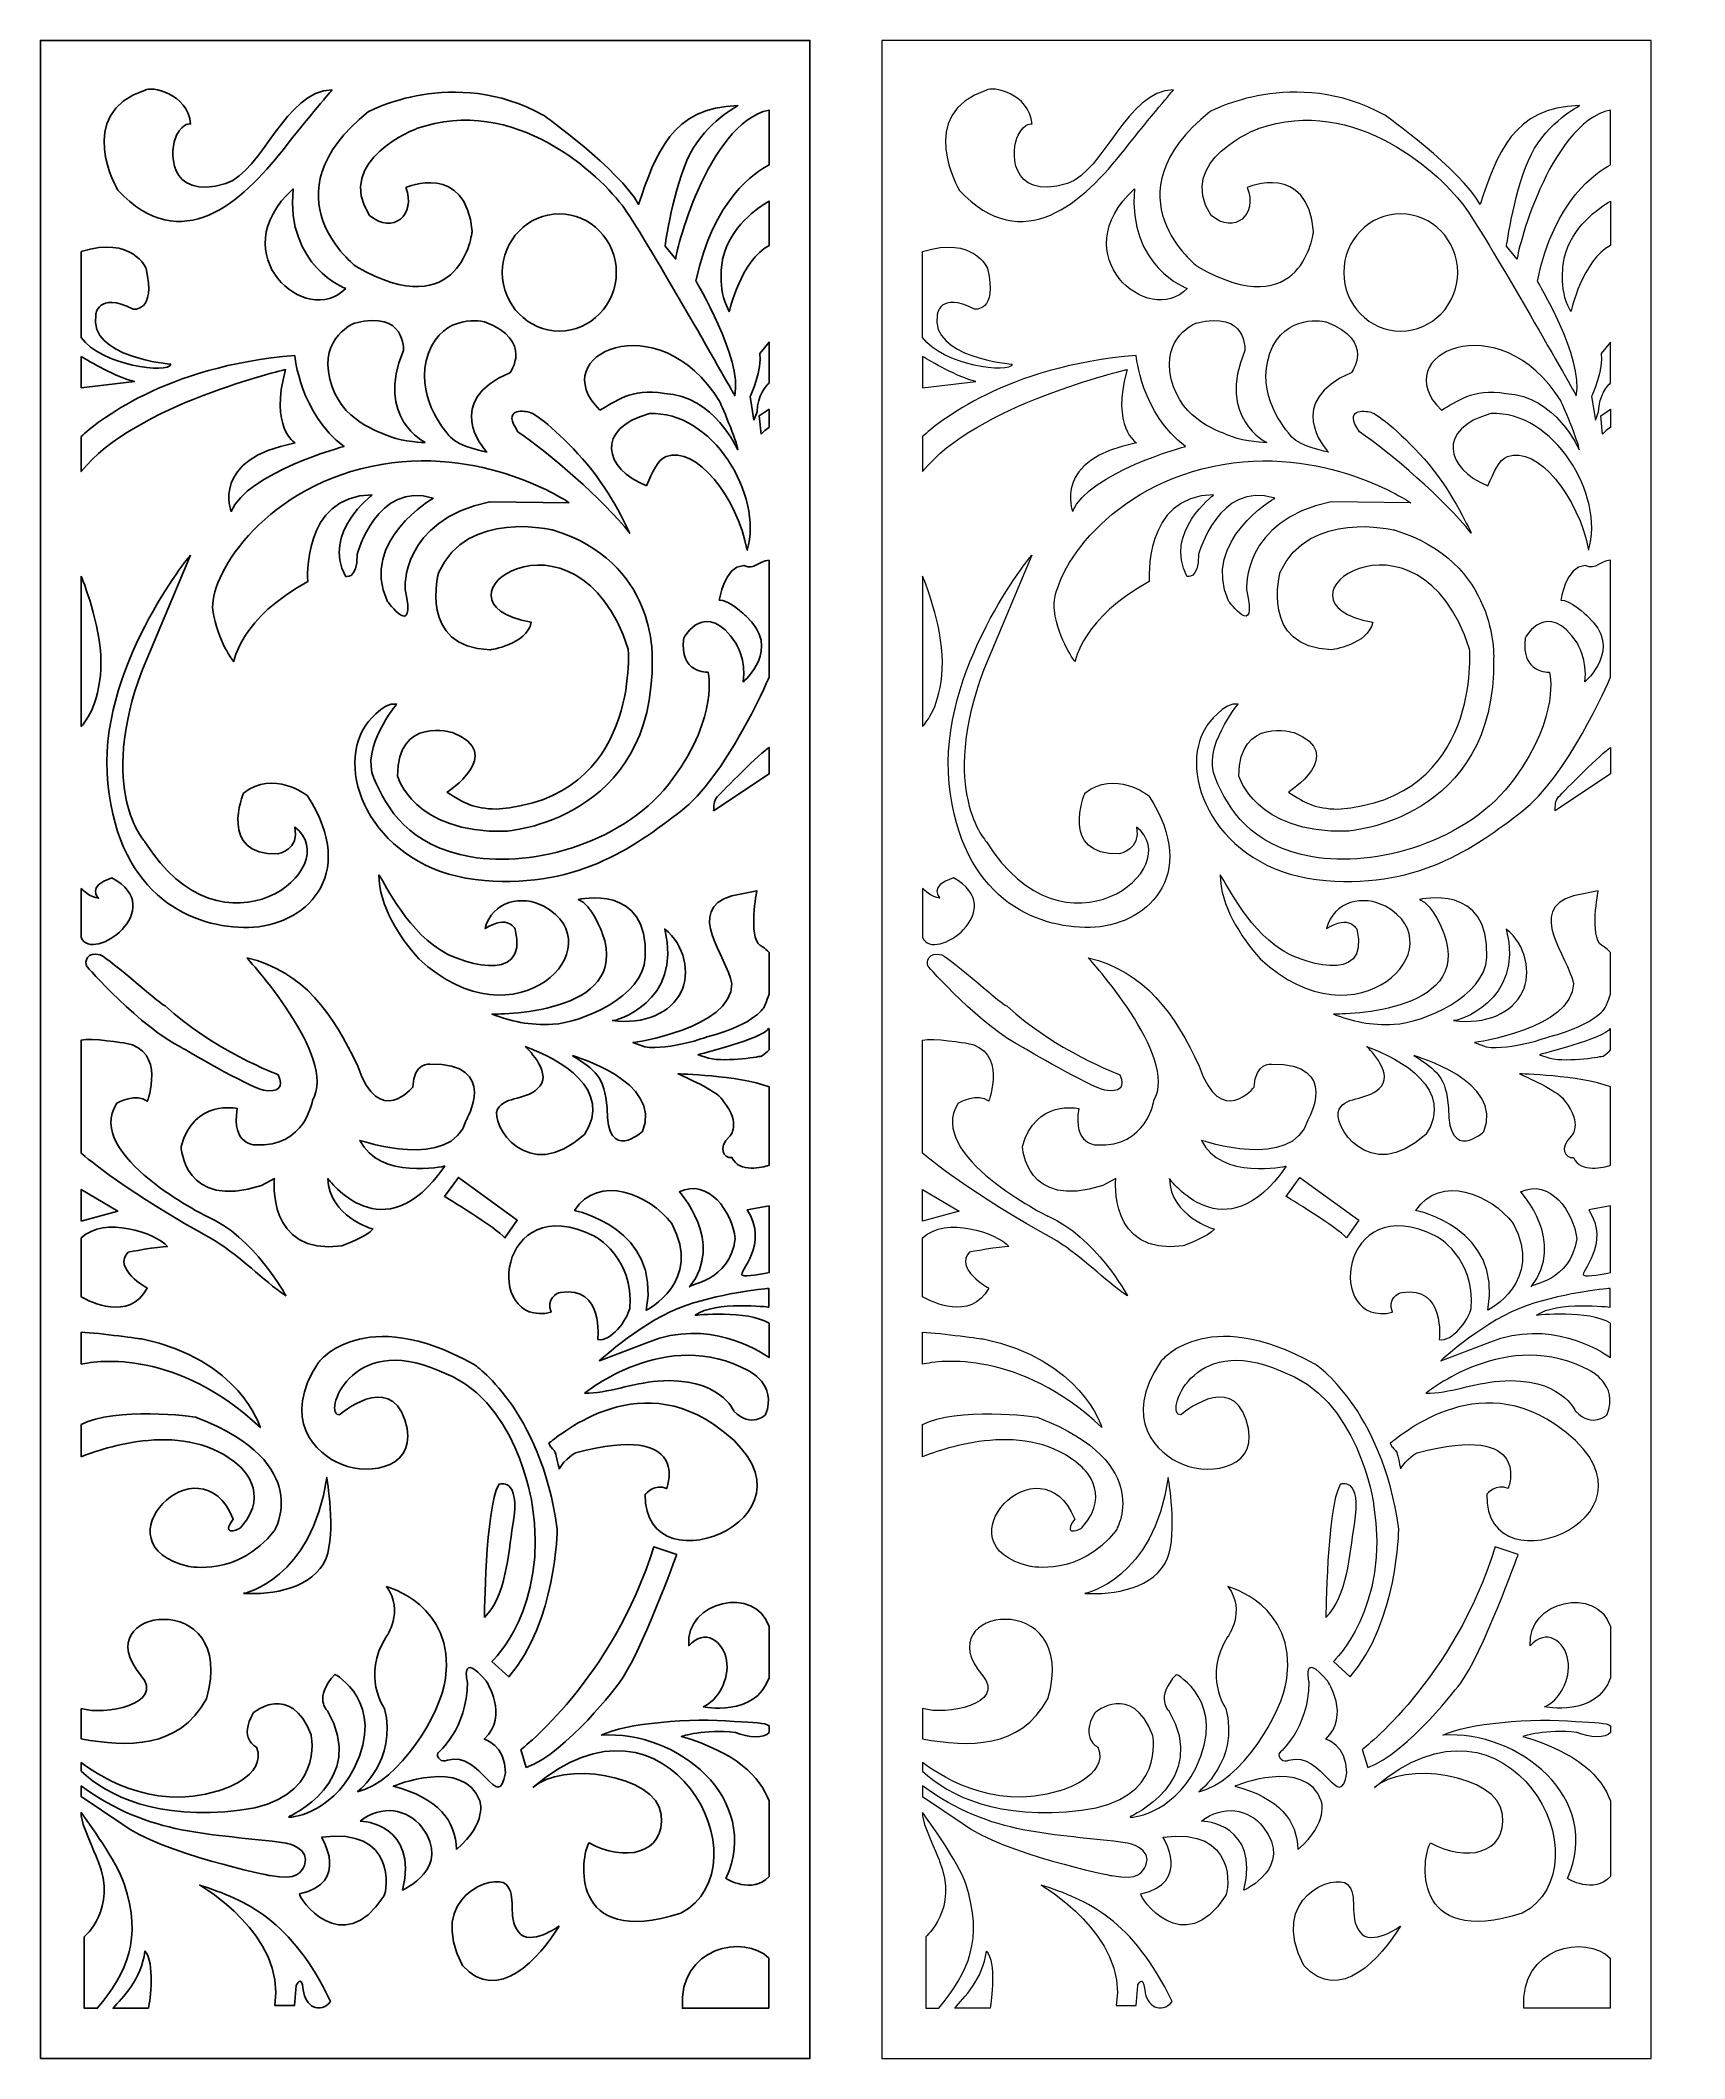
# Model space of a CAD drawing. Header units: centimetres. Extents: x -27.5 to -16.2, y -4.3 to 9.5.
import ezdxf

# ---------------------------------------------------------------- set-up
doc = ezdxf.new("R2010")
doc.units = ezdxf.units.CM
doc.header["$MEASUREMENT"] = 0
doc.layers.add('layer 1', color=7, linetype='Continuous')

msp = doc.modelspace()

# ---------------------------------------------------------------- linework, layer by layer
at = {"layer": 'layer 1', "color": 250}
for points, knots in [([(-27.5, -4.30494), (-27.5, -4.30494), (-27.5, 9.5), (-27.5, 9.5), (-27.5, 9.5), (-27.5, 9.5), (-22.23494, 9.5), (-22.23494, 9.5), (-22.23494, 9.5), (-22.23494, 9.5), (-22.23494, -4.30494), (-22.23494, -4.30494), (-22.23494, -4.30494), (-22.23494, -4.30494), (-27.5, -4.30494), (-27.5, -4.30494)], [0, 0, 0, 0, 0.2, 0.2, 0.2, 0.2, 0.4, 0.4, 0.4, 0.4, 0.6, 0.6, 0.6, 0.6, 1, 1, 1, 1]), ([(-24.99922, 8.49447), (-24.99922, 8.49447), (-24.58555, 8.66913), (-24.54589, 8.19171), (-24.54589, 8.19171), (-24.54589, 8.19171), (-24.61955, 7.53963), (-25.33922, 7.953), (-25.33922, 7.953), (-25.33922, 7.953), (-25.97388, 8.43624), (-25.25421, 9.01264), (-25.25421, 9.01264), (-25.25421, 9.01264), (-24.67622, 9.32704), (-24.05856, 8.98935), (-24.05856, 8.98935), (-24.05856, 8.98935), (-23.53722, 8.61673), (-23.40689, 8.37802), (-23.40689, 8.37802), (-23.29121, 8.72249), (-23.17875, 9.0452), (-22.72689, 9.0534), (-22.72689, 9.0534), (-22.72689, 9.0534), (-22.94223, 8.94277), (-23.05556, 8.72153), (-23.05556, 8.72153), (-23.1689, 8.50029), (-23.22556, 8.09273), (-23.22556, 8.09273), (-23.22556, 8.09273), (-23.22556, 8.09273), (-23.15189, 8.00395), (-23.15189, 8.00395), (-23.15189, 8.00395), (-23.16456, 8.01435), (-22.93804, 8.92972), (-22.51433, 9.02358), (-22.51433, 9.02358), (-22.51433, 9.02358), (-22.51433, 8.6481), (-22.51433, 8.6481), (-22.51433, 8.6481), (-22.60551, 8.60232), (-22.89845, 8.41283), (-23.01453, 7.85401), (-23.01453, 7.85401), (-23.01453, 7.85401), (-22.69454, 7.32322), (-22.74851, 7.0697), (-22.74851, 7.0697), (-22.74851, 7.0697), (-23.33889, 8.11602), (-23.50322, 8.34891), (-23.50322, 8.34891), (-23.66756, 8.5818), (-24.25824, 9.13303), (-24.92555, 8.8962), (-24.92555, 8.8962), (-24.92555, 8.8962), (-25.4919, 8.68224), (-25.24754, 8.30257), (-25.24754, 8.30257), (-25.08508, 8.16758), (-24.92693, 8.30843), (-24.99922, 8.49447)], [0, 0, 0, 0, 0.05555556, 0.05555556, 0.05555556, 0.05555556, 0.11111111, 0.11111111, 0.11111111, 0.11111111, 0.16666667, 0.16666667, 0.16666667, 0.16666667, 0.22222222, 0.22222222, 0.22222222, 0.22222222, 0.27777778, 0.27777778, 0.27777778, 0.27777778, 0.33333333, 0.33333333, 0.33333333, 0.33333333, 0.38888889, 0.38888889, 0.38888889, 0.38888889, 0.44444444, 0.44444444, 0.44444444, 0.44444444, 0.5, 0.5, 0.5, 0.5, 0.55555556, 0.55555556, 0.55555556, 0.55555556, 0.61111111, 0.61111111, 0.61111111, 0.61111111, 0.66666667, 0.66666667, 0.66666667, 0.66666667, 0.72222222, 0.72222222, 0.72222222, 0.72222222, 0.77777778, 0.77777778, 0.77777778, 0.77777778, 0.83333333, 0.83333333, 0.83333333, 0.83333333, 0.88888889, 0.88888889, 0.88888889, 0.88888889, 1, 1, 1, 1]), ([(-25.50409, 9.16087), (-25.50409, 9.16087), (-25.65938, 8.98079), (-25.83724, 8.75446), (-25.83724, 8.75446), (-26.12135, 8.39293), (-26.53366, 8.01148), (-26.97007, 8.47533), (-26.97007, 8.47533), (-26.97007, 8.47533), (-27.27567, 8.9982), (-26.78337, 9.15986), (-26.78337, 9.15986), (-26.7454, 9.18775), (-26.49146, 9.14027), (-26.47179, 8.92793), (-26.47179, 8.92793), (-26.47179, 8.92793), (-26.51887, 8.94213), (-26.56767, 8.85117), (-26.56767, 8.85117), (-26.61648, 8.7602), (-26.63684, 8.40109), (-26.23007, 8.5208), (-26.23007, 8.5208), (-25.97625, 8.60673), (-25.82581, 9.15581), (-25.50409, 9.16087)], [0, 0, 0, 0, 0.125, 0.125, 0.125, 0.125, 0.25, 0.25, 0.25, 0.25, 0.375, 0.375, 0.375, 0.375, 0.5, 0.5, 0.5, 0.5, 0.625, 0.625, 0.625, 0.625, 0.75, 0.75, 0.75, 0.75, 1, 1, 1, 1]), ([(-25.4101, 7.80321), (-25.4101, 7.80321), (-25.81853, 7.95112), (-25.77128, 8.48397), (-25.77128, 8.48397), (-26.26314, 8.03484), (-25.67773, 7.52731), (-25.4101, 7.80321)], [0, 0, 0, 0, 0.33333333, 0.33333333, 0.33333333, 0.33333333, 1, 1, 1, 1]), ([(-24.33929, 7.91261), (-24.33929, 8.13333), (-24.16407, 8.31336), (-23.94924, 8.31336), (-23.94924, 8.31336), (-23.73442, 8.31336), (-23.55919, 8.13333), (-23.55919, 7.91261), (-23.55919, 7.91261), (-23.55919, 7.69188), (-23.73442, 7.51185), (-23.94924, 7.51185), (-23.94924, 7.51185), (-24.16407, 7.51185), (-24.33929, 7.69188), (-24.33929, 7.91261)], [0, 0, 0, 0, 0.2, 0.2, 0.2, 0.2, 0.4, 0.4, 0.4, 0.4, 0.6, 0.6, 0.6, 0.6, 1, 1, 1, 1]), ([(-22.80598, 7.68576), (-22.80598, 7.68576), (-22.78589, 7.64455), (-22.78589, 7.64455), (-22.78589, 7.64455), (-22.78589, 7.64455), (-22.70326, 8.00172), (-22.51433, 8.09652), (-22.51433, 8.09652), (-22.51433, 8.09652), (-22.51433, 8.40076), (-22.51433, 8.40076), (-22.51433, 8.40076), (-22.59251, 8.35449), (-22.78255, 8.22268), (-22.83009, 8.01136), (-22.83009, 8.01136), (-22.83009, 8.01136), (-22.87029, 7.83002), (-22.80598, 7.68576)], [0, 0, 0, 0, 0.16666667, 0.16666667, 0.16666667, 0.16666667, 0.33333333, 0.33333333, 0.33333333, 0.33333333, 0.5, 0.5, 0.5, 0.5, 0.66666667, 0.66666667, 0.66666667, 0.66666667, 1, 1, 1, 1]), ([(-26.60733, 7.28518), (-26.60733, 7.28518), (-27.17211, 7.32991), (-27.12107, 7.62167), (-27.12107, 7.62167), (-27.12107, 7.62167), (-27.10831, 7.78558), (-26.86582, 7.66101), (-26.86582, 7.66101), (-26.86582, 7.66101), (-26.70629, 7.63806), (-26.77648, 7.93965), (-26.77648, 7.93965), (-26.77648, 7.93965), (-26.87008, 8.1671), (-27.2206, 8.05505), (-27.2206, 8.05505), (-27.2206, 8.05505), (-27.2206, 7.46773), (-27.2206, 7.46773), (-27.2206, 7.46773), (-27.08667, 7.27579), (-26.62067, 7.21613), (-26.60733, 7.28518)], [0, 0, 0, 0, 0.14285714, 0.14285714, 0.14285714, 0.14285714, 0.28571429, 0.28571429, 0.28571429, 0.28571429, 0.42857143, 0.42857143, 0.42857143, 0.42857143, 0.57142857, 0.57142857, 0.57142857, 0.57142857, 0.71428571, 0.71428571, 0.71428571, 0.71428571, 1, 1, 1, 1]), ([(-24.86596, 6.74935), (-24.86596, 6.74935), (-25.21309, 6.91689), (-25.0157, 7.37762), (-25.0157, 7.37762), (-25.0157, 7.37762), (-24.99529, 7.65684), (-25.34923, 7.56609), (-25.34923, 7.56609), (-25.34923, 7.56609), (-25.59084, 7.47186), (-25.51939, 7.18215), (-25.51939, 7.18215), (-25.44793, 6.89244), (-25.17905, 6.82263), (-25.10078, 6.78773), (-25.10078, 6.78773), (-25.02252, 6.75283), (-24.86596, 6.74935), (-24.86596, 6.74935)], [0, 0, 0, 0, 0.16666667, 0.16666667, 0.16666667, 0.16666667, 0.33333333, 0.33333333, 0.33333333, 0.33333333, 0.5, 0.5, 0.5, 0.5, 0.66666667, 0.66666667, 0.66666667, 0.66666667, 1, 1, 1, 1]), ([(-24.44388, 6.68286), (-24.47604, 6.71468), (-24.74195, 7.03246), (-24.28805, 7.22629), (-24.28805, 7.22629), (-24.28805, 7.22629), (-24.11811, 7.4452), (-24.46032, 7.57505), (-24.46032, 7.57505), (-24.46032, 7.57505), (-24.74452, 7.64076), (-24.8443, 7.36002), (-24.8443, 7.36002), (-24.94407, 7.07929), (-24.74289, 6.84265), (-24.69367, 6.78543), (-24.69367, 6.78543), (-24.6382, 6.7225), (-24.44388, 6.68286), (-24.44388, 6.68286)], [0, 0, 0, 0, 0.16666667, 0.16666667, 0.16666667, 0.16666667, 0.33333333, 0.33333333, 0.33333333, 0.33333333, 0.5, 0.5, 0.5, 0.5, 0.66666667, 0.66666667, 0.66666667, 0.66666667, 1, 1, 1, 1]), ([(-23.67146, 6.97155), (-24.0596, 7.34808), (-23.27221, 7.71072), (-22.85204, 7.03173), (-22.85204, 7.03173), (-22.85204, 7.03173), (-22.72866, 6.75027), (-22.72866, 6.69973), (-22.72866, 6.69973), (-22.72866, 6.69973), (-22.88852, 7.06929), (-23.22976, 7.08509), (-23.22976, 7.08509), (-23.4656, 7.12313), (-23.56183, 7.02794), (-23.67146, 6.97155)], [0, 0, 0, 0, 0.2, 0.2, 0.2, 0.2, 0.4, 0.4, 0.4, 0.4, 0.6, 0.6, 0.6, 0.6, 1, 1, 1, 1]), ([(-27.2206, 6.79038), (-27.1202, 6.88362), (-26.64973, 7.27491), (-25.75916, 7.34411), (-25.75916, 7.34411), (-25.75916, 7.34411), (-25.72433, 6.94705), (-25.42189, 6.72235), (-25.42189, 6.72235), (-25.42189, 6.72235), (-26.08261, 6.54547), (-26.19428, 6.27775), (-26.19428, 6.27775), (-26.19428, 6.27775), (-26.33852, 6.6363), (-25.7569, 6.74626), (-25.7569, 6.74626), (-25.7569, 6.74626), (-25.93371, 6.85143), (-25.82204, 7.24823), (-25.82204, 7.24823), (-25.82204, 7.24823), (-26.85799, 7.00874), (-27.2206, 6.55067), (-27.2206, 6.55067), (-27.2206, 6.55067), (-27.2206, 6.79038), (-27.2206, 6.79038)], [0, 0, 0, 0, 0.125, 0.125, 0.125, 0.125, 0.25, 0.25, 0.25, 0.25, 0.375, 0.375, 0.375, 0.375, 0.5, 0.5, 0.5, 0.5, 0.625, 0.625, 0.625, 0.625, 0.75, 0.75, 0.75, 0.75, 1, 1, 1, 1]), ([(-27.2206, 7.3382), (-27.1655, 7.30452), (-26.98287, 7.19668), (-26.85688, 7.1668), (-26.85688, 7.1668), (-26.85688, 7.1668), (-27.2206, 7.12424), (-27.2206, 7.12424), (-27.2206, 7.12424), (-27.2206, 7.12424), (-27.2206, 7.3382), (-27.2206, 7.3382)], [0, 0, 0, 0, 0.25, 0.25, 0.25, 0.25, 0.5, 0.5, 0.5, 0.5, 1, 1, 1, 1]), ([(-22.6172, 6.90154), (-22.6172, 6.90154), (-22.64296, 7.06405), (-22.64296, 7.06405), (-22.64296, 7.06405), (-22.64296, 7.06405), (-22.55704, 7.25694), (-22.5781, 7.35892), (-22.5781, 7.35892), (-22.5781, 7.35892), (-22.51433, 7.43634), (-22.51433, 7.43634), (-22.51433, 7.43634), (-22.51433, 7.43634), (-22.51433, 7.15628), (-22.51433, 7.15628), (-22.51433, 7.15628), (-22.53299, 7.1386), (-22.5936, 7.07264), (-22.59615, 6.96026), (-22.59615, 6.96026), (-22.59615, 6.96026), (-22.6172, 6.90154), (-22.6172, 6.90154)], [0, 0, 0, 0, 0.14285714, 0.14285714, 0.14285714, 0.14285714, 0.28571429, 0.28571429, 0.28571429, 0.28571429, 0.42857143, 0.42857143, 0.42857143, 0.42857143, 0.57142857, 0.57142857, 0.57142857, 0.57142857, 0.71428571, 0.71428571, 0.71428571, 0.71428571, 1, 1, 1, 1]), ([(-24.23206, 6.82275), (-24.01731, 6.67368), (-23.65418, 6.3659), (-23.4669, 6.12905), (-23.4669, 6.12905), (-23.4669, 6.12905), (-23.58969, 6.40251), (-23.75781, 6.60103), (-23.75781, 6.60103), (-23.92593, 6.79954), (-24.10911, 6.9465), (-24.15427, 6.95681), (-24.15427, 6.95681), (-24.19944, 6.96713), (-24.34247, 6.98517), (-24.23206, 6.82275)], [0, 0, 0, 0, 0.2, 0.2, 0.2, 0.2, 0.4, 0.4, 0.4, 0.4, 0.6, 0.6, 0.6, 0.6, 1, 1, 1, 1]), ([(-23.35342, 6.45371), (-23.64377, 6.56789), (-23.70524, 6.84509), (-23.33303, 6.94721), (-23.33303, 6.94721), (-22.90464, 6.96708), (-22.55201, 6.39408), (-22.66361, 6.012), (-22.66361, 6.012), (-22.731, 6.37476), (-23.01512, 6.7302), (-23.21785, 6.65418), (-23.21785, 6.65418), (-23.27988, 6.63093), (-23.30807, 6.54862), (-23.35342, 6.45371)], [0, 0, 0, 0, 0.2, 0.2, 0.2, 0.2, 0.4, 0.4, 0.4, 0.4, 0.6, 0.6, 0.6, 0.6, 1, 1, 1, 1]), ([(-22.56907, 6.80574), (-22.56907, 6.80574), (-22.54189, 6.83696), (-22.51433, 6.85267), (-22.51433, 6.85267), (-22.51433, 6.85267), (-22.51433, 6.97731), (-22.51433, 6.97731), (-22.51433, 6.97731), (-22.51433, 6.97731), (-22.58111, 6.93245), (-22.58111, 6.93245), (-22.58111, 6.93245), (-22.58111, 6.93245), (-22.56907, 6.80574), (-22.56907, 6.80574)], [0, 0, 0, 0, 0.2, 0.2, 0.2, 0.2, 0.4, 0.4, 0.4, 0.4, 0.6, 0.6, 0.6, 0.6, 1, 1, 1, 1]), ([(-23.8808, 6.33662), (-23.8808, 6.33662), (-24.47418, 6.74817), (-25.2369, 6.58552), (-25.2369, 6.58552), (-25.99962, 6.42288), (-26.35064, 5.81616), (-26.31949, 5.60175), (-26.31949, 5.60175), (-26.28835, 5.38733), (-26.17715, 5.25047), (-26.17715, 5.25047), (-26.17715, 5.25047), (-26.17715, 5.25047), (-26.12824, 5.55156), (-25.67008, 5.79791), (-25.67008, 5.79791), (-25.67008, 5.79791), (-25.71455, 6.38639), (-25.2297, 6.39095), (-25.2297, 6.39095), (-25.2297, 6.39095), (-25.57223, 6.13092), (-25.41208, 5.83439), (-25.41208, 5.83439), (-25.41208, 5.83439), (-25.33201, 5.80701), (-25.33201, 5.98493), (-25.33201, 5.98493), (-25.33201, 5.98493), (-25.19413, 6.49131), (-24.81159, 6.36814), (-24.81159, 6.36814), (-24.81159, 6.36814), (-25.31527, 6.07601), (-25.12717, 5.66582), (-25.12717, 5.66582), (-25.12717, 5.66582), (-24.92372, 5.3858), (-25.00434, 5.7447), (-25.00434, 5.7447), (-25.00434, 5.7447), (-25.03888, 6.21405), (-24.42469, 6.3442), (-24.42469, 6.3442), (-24.42469, 6.3442), (-23.8808, 6.33662), (-23.8808, 6.33662)], [0, 0, 0, 0, 0.07692308, 0.07692308, 0.07692308, 0.07692308, 0.15384615, 0.15384615, 0.15384615, 0.15384615, 0.23076923, 0.23076923, 0.23076923, 0.23076923, 0.30769231, 0.30769231, 0.30769231, 0.30769231, 0.38461538, 0.38461538, 0.38461538, 0.38461538, 0.46153846, 0.46153846, 0.46153846, 0.46153846, 0.53846154, 0.53846154, 0.53846154, 0.53846154, 0.61538462, 0.61538462, 0.61538462, 0.61538462, 0.69230769, 0.69230769, 0.69230769, 0.69230769, 0.76923077, 0.76923077, 0.76923077, 0.76923077, 0.84615385, 0.84615385, 0.84615385, 0.84615385, 1, 1, 1, 1]), ([(-24.71804, 4.35703), (-24.71804, 4.35703), (-24.31116, 4.61894), (-24.67883, 4.76501), (-24.67883, 4.76501), (-24.67883, 4.76501), (-25.0563, 4.88085), (-25.0563, 4.46784), (-25.0563, 4.46784), (-25.0563, 4.46784), (-24.94845, 4.07497), (-24.31606, 4.09008), (-24.31606, 4.09008), (-24.31606, 4.09008), (-23.29481, 4.16018), (-23.3136, 5.27365), (-23.3136, 5.27365), (-23.3136, 5.27365), (-23.2807, 5.93885), (-23.99509, 6.15094), (-23.99509, 6.15094), (-23.99509, 6.15094), (-24.57713, 6.29553), (-24.77455, 5.86171), (-24.77455, 5.86171), (-24.77455, 5.86171), (-24.91629, 5.34596), (-24.4228, 5.3315), (-24.4228, 5.3315), (-24.4228, 5.3315), (-24.1737, 5.36524), (-24.1408, 5.51948), (-24.1408, 5.51948), (-24.92125, 5.65659), (-23.82966, 6.42587), (-23.4781, 5.33631), (-23.4781, 5.33631), (-23.4781, 5.33631), (-23.3935, 4.30963), (-24.38049, 4.24214), (-24.38049, 4.24214), (-24.53304, 4.24504), (-24.5965, 4.27996), (-24.71804, 4.35703)], [0, 0, 0, 0, 0.08333333, 0.08333333, 0.08333333, 0.08333333, 0.16666667, 0.16666667, 0.16666667, 0.16666667, 0.25, 0.25, 0.25, 0.25, 0.33333333, 0.33333333, 0.33333333, 0.33333333, 0.41666667, 0.41666667, 0.41666667, 0.41666667, 0.5, 0.5, 0.5, 0.5, 0.58333333, 0.58333333, 0.58333333, 0.58333333, 0.66666667, 0.66666667, 0.66666667, 0.66666667, 0.75, 0.75, 0.75, 0.75, 0.83333333, 0.83333333, 0.83333333, 0.83333333, 1, 1, 1, 1]), ([(-26.47329, 5.97974), (-26.47329, 5.97974), (-27.11912, 5.19769), (-27.03839, 4.41564), (-27.03839, 4.41564), (-26.95767, 3.63359), (-26.45023, 3.42623), (-26.07541, 3.43216), (-26.07541, 3.43216), (-25.7006, 3.43808), (-25.31426, 3.77578), (-25.67177, 4.3327), (-25.67177, 4.3327), (-25.67177, 4.3327), (-25.90819, 4.51636), (-26.11001, 4.35047), (-26.11001, 4.35047), (-26.11001, 4.35047), (-26.28877, 3.9239), (-25.87359, 3.93575), (-25.87359, 3.93575), (-25.87359, 3.93575), (-25.72367, 3.96537), (-25.75826, 4.11941), (-25.75826, 4.11941), (-25.40255, 3.84153), (-26.24977, 3.16058), (-26.78468, 4.01869), (-26.78468, 4.01869), (-26.78468, 4.01869), (-27.11336, 4.36824), (-26.80197, 5.19769), (-26.80197, 5.19769), (-26.80197, 5.19769), (-26.47329, 5.97974), (-26.47329, 5.97974)], [0, 0, 0, 0, 0.1, 0.1, 0.1, 0.1, 0.2, 0.2, 0.2, 0.2, 0.3, 0.3, 0.3, 0.3, 0.4, 0.4, 0.4, 0.4, 0.5, 0.5, 0.5, 0.5, 0.6, 0.6, 0.6, 0.6, 0.7, 0.7, 0.7, 0.7, 0.8, 0.8, 0.8, 0.8, 1, 1, 1, 1]), ([(-22.51433, 5.14342), (-22.53274, 5.10063), (-22.81113, 4.46164), (-23.12012, 4.22522), (-23.12012, 4.22522), (-23.43988, 3.98055), (-23.84531, 3.67952), (-24.525, 3.76083), (-24.525, 3.76083), (-25.20468, 3.84213), (-25.49742, 4.4783), (-25.27354, 4.81551), (-25.27354, 4.81551), (-25.27354, 4.81551), (-25.15775, 4.97822), (-25.06226, 4.96009), (-25.06226, 4.96009), (-25.06226, 4.96009), (-25.3098, 4.66273), (-25.21786, 4.45239), (-25.21786, 4.45239), (-25.12591, 4.24204), (-24.98247, 3.99223), (-24.55306, 3.91565), (-24.55306, 3.91565), (-24.1276, 3.83978), (-23.48807, 4.01355), (-23.17127, 4.45003), (-23.17127, 4.45003), (-22.85447, 4.8865), (-22.93118, 5.17833), (-22.93118, 5.17833), (-22.93118, 5.17833), (-22.93118, 5.17833), (-23.13125, 5.16658), (-23.09695, 5.41327), (-23.09695, 5.41327), (-23.09695, 5.41327), (-22.94653, 5.68792), (-22.74092, 5.37594), (-22.74092, 5.37594), (-22.74092, 5.37594), (-22.66769, 5.25752), (-22.69022, 5.11307), (-22.69022, 5.11307), (-22.69022, 5.11307), (-22.41982, 5.3384), (-22.67332, 5.56372), (-22.67332, 5.56372), (-22.67332, 5.56372), (-22.79725, 5.67928), (-22.85359, 5.67061), (-22.85359, 5.67061), (-22.85359, 5.67061), (-22.82261, 5.90457), (-22.68741, 5.90747), (-22.68741, 5.90747), (-22.60442, 5.87676), (-22.59498, 5.93703), (-22.51433, 5.94444), (-22.51433, 5.94444), (-22.51433, 5.94444), (-22.51433, 5.14342), (-22.51433, 5.14342)], [0, 0, 0, 0, 0.05882353, 0.05882353, 0.05882353, 0.05882353, 0.11764706, 0.11764706, 0.11764706, 0.11764706, 0.17647059, 0.17647059, 0.17647059, 0.17647059, 0.23529412, 0.23529412, 0.23529412, 0.23529412, 0.29411765, 0.29411765, 0.29411765, 0.29411765, 0.35294118, 0.35294118, 0.35294118, 0.35294118, 0.41176471, 0.41176471, 0.41176471, 0.41176471, 0.47058824, 0.47058824, 0.47058824, 0.47058824, 0.52941176, 0.52941176, 0.52941176, 0.52941176, 0.58823529, 0.58823529, 0.58823529, 0.58823529, 0.64705882, 0.64705882, 0.64705882, 0.64705882, 0.70588235, 0.70588235, 0.70588235, 0.70588235, 0.76470588, 0.76470588, 0.76470588, 0.76470588, 0.82352941, 0.82352941, 0.82352941, 0.82352941, 0.88235294, 0.88235294, 0.88235294, 0.88235294, 1, 1, 1, 1]), ([(-27.2206, 5.83514), (-27.19227, 5.76558), (-27.0729, 5.45556), (-27.08616, 5.20037), (-27.08616, 5.20037), (-27.09921, 4.94907), (-27.19553, 4.83357), (-27.2206, 4.80757), (-27.2206, 4.80757), (-27.2206, 4.80757), (-27.2206, 5.83514), (-27.2206, 5.83514)], [0, 0, 0, 0, 0.25, 0.25, 0.25, 0.25, 0.5, 0.5, 0.5, 0.5, 1, 1, 1, 1]), ([(-22.89365, 4.22906), (-22.89365, 4.22906), (-22.51433, 4.48301), (-22.51433, 4.48301), (-22.51433, 4.48301), (-22.51433, 4.48301), (-22.51433, 4.6634), (-22.51433, 4.6634), (-22.51433, 4.6634), (-22.56938, 4.63138), (-22.83007, 4.36587), (-22.86888, 4.32571), (-22.86888, 4.32571), (-22.89565, 4.29799), (-22.88951, 4.26309), (-22.89365, 4.22906)], [0, 0, 0, 0, 0.2, 0.2, 0.2, 0.2, 0.4, 0.4, 0.4, 0.4, 0.6, 0.6, 0.6, 0.6, 1, 1, 1, 1]), ([(-27.2206, 3.69919), (-27.21007, 3.68819), (-27.16162, 3.64069), (-27.10184, 3.63192), (-27.10184, 3.63192), (-27.10184, 3.63192), (-27.18889, 3.71638), (-27.00996, 3.77104), (-27.00996, 3.77104), (-26.81494, 3.66624), (-26.84649, 3.51734), (-26.94, 3.41875), (-26.94, 3.41875), (-27.03186, 3.32191), (-27.18298, 3.27354), (-27.2206, 3.36302), (-27.2206, 3.36302), (-27.2206, 3.36302), (-27.2206, 3.69919), (-27.2206, 3.69919)], [0, 0, 0, 0, 0.16666667, 0.16666667, 0.16666667, 0.16666667, 0.33333333, 0.33333333, 0.33333333, 0.33333333, 0.5, 0.5, 0.5, 0.5, 0.66666667, 0.66666667, 0.66666667, 0.66666667, 1, 1, 1, 1]), ([(-25.18489, 3.79211), (-25.16478, 3.77766), (-25.01173, 3.43388), (-24.76446, 3.27917), (-24.76446, 3.27917), (-24.67045, 3.20801), (-24.14999, 3.01753), (-24.25056, 3.42013), (-24.25056, 3.42013), (-24.25056, 3.42013), (-24.29785, 3.52598), (-24.45697, 3.42454), (-24.45697, 3.42454), (-24.40964, 3.61507), (-24.20105, 3.65708), (-24.05437, 3.57682), (-24.05437, 3.57682), (-23.55849, 3.30545), (-24.24527, 2.59695), (-24.91043, 3.21772), (-24.91043, 3.21772), (-25.04553, 3.36936), (-25.18206, 3.58099), (-25.18489, 3.79211)], [0, 0, 0, 0, 0.14285714, 0.14285714, 0.14285714, 0.14285714, 0.28571429, 0.28571429, 0.28571429, 0.28571429, 0.42857143, 0.42857143, 0.42857143, 0.42857143, 0.57142857, 0.57142857, 0.57142857, 0.57142857, 0.71428571, 0.71428571, 0.71428571, 0.71428571, 1, 1, 1, 1]), ([(-23.99376, 2.77001), (-24.15196, 2.7613), (-24.28474, 2.79033), (-24.40904, 2.83967), (-24.40904, 2.83967), (-24.40904, 2.83967), (-23.44712, 2.82226), (-23.65476, 3.39261), (-23.65476, 3.39261), (-23.65476, 3.39261), (-23.7268, 3.59289), (-23.82002, 3.62336), (-23.82002, 3.62336), (-23.82002, 3.62336), (-23.33552, 3.74148), (-23.36079, 3.22605), (-23.36079, 3.22605), (-23.37395, 2.95644), (-23.79712, 2.78198), (-23.99376, 2.77001)], [0, 0, 0, 0, 0.16666667, 0.16666667, 0.16666667, 0.16666667, 0.33333333, 0.33333333, 0.33333333, 0.33333333, 0.5, 0.5, 0.5, 0.5, 0.66666667, 0.66666667, 0.66666667, 0.66666667, 1, 1, 1, 1]), ([(-23.36465, 2.61548), (-23.36465, 2.61548), (-23.44513, 2.6446), (-23.44513, 2.6446), (-23.44513, 2.6446), (-23.44513, 2.6446), (-22.77292, 2.73685), (-22.76819, 3.04756), (-22.76819, 3.04756), (-22.80245, 3.23732), (-23.09489, 3.54787), (-22.76819, 3.64957), (-22.76819, 3.64957), (-22.76819, 3.64957), (-22.59778, 3.68357), (-22.59778, 3.68357), (-22.59778, 3.68357), (-22.59778, 3.68357), (-22.65933, 3.36799), (-22.57411, 3.30974), (-22.57411, 3.30974), (-22.57411, 3.30974), (-22.54166, 3.29447), (-22.51433, 3.26025), (-22.51433, 3.26025), (-22.51433, 3.26025), (-22.51433, 2.97573), (-22.51433, 2.97573), (-22.51433, 2.97573), (-22.53077, 2.92435), (-22.5457, 2.89221), (-22.5457, 2.89221), (-22.5457, 2.89221), (-22.5457, 2.89221), (-22.59304, 2.7757), (-22.9386, 2.68345), (-22.9386, 2.68345), (-22.9386, 2.68345), (-23.1895, 2.5912), (-23.36465, 2.61548)], [0, 0, 0, 0, 0.09090909, 0.09090909, 0.09090909, 0.09090909, 0.18181818, 0.18181818, 0.18181818, 0.18181818, 0.27272727, 0.27272727, 0.27272727, 0.27272727, 0.36363636, 0.36363636, 0.36363636, 0.36363636, 0.45454545, 0.45454545, 0.45454545, 0.45454545, 0.54545455, 0.54545455, 0.54545455, 0.54545455, 0.63636364, 0.63636364, 0.63636364, 0.63636364, 0.72727273, 0.72727273, 0.72727273, 0.72727273, 0.81818182, 0.81818182, 0.81818182, 0.81818182, 1, 1, 1, 1]), ([(-23.58714, 2.79511), (-23.57505, 2.78688), (-23.10141, 2.91772), (-23.22737, 3.42138), (-23.22737, 3.42138), (-23.08964, 3.31206), (-23.0547, 3.1188), (-23.11518, 2.99247), (-23.11518, 2.99247), (-23.18456, 2.84754), (-23.36839, 2.76658), (-23.58714, 2.79511)], [0, 0, 0, 0, 0.25, 0.25, 0.25, 0.25, 0.5, 0.5, 0.5, 0.5, 1, 1, 1, 1]), ([(-27.09039, 3.24438), (-27.17905, 3.27253), (-27.20042, 3.19488), (-27.18227, 3.16488), (-27.18227, 3.16488), (-27.18227, 3.16488), (-26.81475, 2.74753), (-26.52944, 2.60841), (-26.52944, 2.60841), (-26.52944, 2.60841), (-26.07488, 2.34011), (-25.97333, 2.32024), (-25.97333, 2.32024), (-25.87178, 2.30036), (-25.8331, 2.34011), (-25.87178, 2.42458), (-25.87178, 2.42458), (-25.87178, 2.42458), (-26.32151, 2.5935), (-26.6455, 2.89658), (-26.6455, 2.89658), (-26.65318, 2.88085), (-27.01829, 3.21371), (-27.09039, 3.24438)], [0, 0, 0, 0, 0.14285714, 0.14285714, 0.14285714, 0.14285714, 0.28571429, 0.28571429, 0.28571429, 0.28571429, 0.42857143, 0.42857143, 0.42857143, 0.42857143, 0.57142857, 0.57142857, 0.57142857, 0.57142857, 0.71428571, 0.71428571, 0.71428571, 0.71428571, 1, 1, 1, 1]), ([(-26.08779, 3.22522), (-26.08779, 3.22522), (-25.46084, 2.54585), (-25.63829, 2.24861), (-25.63829, 2.24861), (-25.63829, 2.24861), (-25.68561, 1.92711), (-26.02865, 1.94531), (-26.02865, 1.94531), (-26.02865, 1.94531), (-26.19425, 1.93923), (-26.15285, 2.19401), (-26.15285, 2.19401), (-26.15285, 2.19401), (-26.44858, 2.26072), (-26.5373, 1.93317), (-26.5373, 1.93317), (-26.5373, 1.93317), (-26.51954, 1.49642), (-25.98724, 1.66627), (-25.98724, 1.66627), (-25.98724, 1.66627), (-25.89853, 1.71481), (-25.89853, 1.71481), (-25.89853, 1.71481), (-25.89853, 1.71481), (-25.95768, 1.18708), (-25.43719, 1.2538), (-25.43719, 1.2538), (-25.43719, 1.2538), (-25.25977, 1.32053), (-25.22427, 1.36905), (-25.22427, 1.36905), (-25.22427, 1.36905), (-25.52592, 1.45399), (-25.53183, 1.71481), (-25.53183, 1.71481), (-25.53183, 1.71481), (-25.15328, 1.18706), (-24.73335, 1.79972), (-24.73335, 1.79972), (-24.73335, 1.79972), (-25.18288, 1.70266), (-25.31299, 1.97564), (-25.31299, 1.97564), (-25.31299, 1.97564), (-24.68602, 1.76336), (-24.58548, 2.11516), (-24.58548, 2.11516), (-24.58548, 2.11516), (-24.35482, 2.50337), (-24.8339, 2.49731), (-24.8339, 2.49731), (-24.8339, 2.49731), (-24.94529, 2.51141), (-24.95121, 2.34156), (-24.95121, 2.34156), (-24.95121, 2.34156), (-25.1809, 2.05201), (-25.32876, 2.48269), (-25.32876, 2.48269), (-25.49607, 2.84357), (-25.69725, 3.13077), (-26.08779, 3.22522)], [0, 0, 0, 0, 0.05882353, 0.05882353, 0.05882353, 0.05882353, 0.11764706, 0.11764706, 0.11764706, 0.11764706, 0.17647059, 0.17647059, 0.17647059, 0.17647059, 0.23529412, 0.23529412, 0.23529412, 0.23529412, 0.29411765, 0.29411765, 0.29411765, 0.29411765, 0.35294118, 0.35294118, 0.35294118, 0.35294118, 0.41176471, 0.41176471, 0.41176471, 0.41176471, 0.47058824, 0.47058824, 0.47058824, 0.47058824, 0.52941176, 0.52941176, 0.52941176, 0.52941176, 0.58823529, 0.58823529, 0.58823529, 0.58823529, 0.64705882, 0.64705882, 0.64705882, 0.64705882, 0.70588235, 0.70588235, 0.70588235, 0.70588235, 0.76470588, 0.76470588, 0.76470588, 0.76470588, 0.82352941, 0.82352941, 0.82352941, 0.82352941, 0.88235294, 0.88235294, 0.88235294, 0.88235294, 1, 1, 1, 1]), ([(-25.81872, 0.91167), (-25.81872, 0.91167), (-26.04133, 1.32203), (-26.36215, 1.45657), (-26.36215, 1.45657), (-26.36215, 1.45657), (-27.20676, 1.87365), (-26.9776, 2.23019), (-26.9776, 2.23019), (-26.9776, 2.23019), (-26.84011, 2.30418), (-26.76809, 2.24364), (-26.76809, 2.24364), (-26.76809, 2.24364), (-26.63714, 2.59345), (-26.91868, 2.64054), (-26.91868, 2.64054), (-26.91868, 2.64054), (-27.15279, 2.67852), (-27.2206, 2.66237), (-27.2206, 2.66237), (-27.2206, 2.66237), (-27.2206, 1.88863), (-27.2206, 1.88863), (-27.2206, 1.88863), (-27.17852, 1.85215), (-26.90295, 1.62113), (-26.30322, 1.28839), (-26.30322, 1.28839), (-26.12214, 1.1753), (-25.98707, 1.02699), (-25.81872, 0.91167)], [0, 0, 0, 0, 0.11111111, 0.11111111, 0.11111111, 0.11111111, 0.22222222, 0.22222222, 0.22222222, 0.22222222, 0.33333333, 0.33333333, 0.33333333, 0.33333333, 0.44444444, 0.44444444, 0.44444444, 0.44444444, 0.55555556, 0.55555556, 0.55555556, 0.55555556, 0.66666667, 0.66666667, 0.66666667, 0.66666667, 0.77777778, 0.77777778, 0.77777778, 0.77777778, 1, 1, 1, 1]), ([(-22.92913, 2.53779), (-22.92913, 2.53779), (-23.00014, 2.56207), (-23.00014, 2.56207), (-23.00014, 2.56207), (-23.00014, 2.56207), (-22.55043, 2.67373), (-22.5173, 2.74171), (-22.5173, 2.74171), (-22.5173, 2.74171), (-22.51616, 2.74041), (-22.51433, 2.738), (-22.51433, 2.738), (-22.51433, 2.738), (-22.51433, 2.59568), (-22.51433, 2.59568), (-22.51433, 2.59568), (-22.52601, 2.58118), (-22.5423, 2.56658), (-22.56464, 2.55235), (-22.56464, 2.55235), (-22.56464, 2.55235), (-22.79659, 2.50866), (-22.92913, 2.53779)], [0, 0, 0, 0, 0.14285714, 0.14285714, 0.14285714, 0.14285714, 0.28571429, 0.28571429, 0.28571429, 0.28571429, 0.42857143, 0.42857143, 0.42857143, 0.42857143, 0.57142857, 0.57142857, 0.57142857, 0.57142857, 0.71428571, 0.71428571, 0.71428571, 0.71428571, 1, 1, 1, 1]), ([(-24.18255, 2.61758), (-24.18255, 2.61758), (-24.00046, 2.45157), (-24.08139, 2.34779), (-24.08139, 2.34779), (-24.16232, 2.24402), (-24.31746, 2.28553), (-24.37142, 2.18868), (-24.37142, 2.18868), (-24.42538, 2.09184), (-24.16906, 1.66294), (-23.77785, 2.01574), (-23.77785, 2.01574), (-23.57656, 2.32155), (-23.9453, 2.53393), (-24.18255, 2.61758)], [0, 0, 0, 0, 0.2, 0.2, 0.2, 0.2, 0.4, 0.4, 0.4, 0.4, 0.6, 0.6, 0.6, 0.6, 1, 1, 1, 1]), ([(-23.85879, 2.55533), (-23.85879, 2.55533), (-23.23824, 2.3824), (-23.37989, 2.0365), (-23.37989, 2.0365), (-23.37989, 2.0365), (-23.62272, 1.81512), (-23.62272, 2.1956), (-23.62272, 2.1956), (-23.63894, 2.41196), (-23.70281, 2.45532), (-23.85879, 2.55533)], [0, 0, 0, 0, 0.25, 0.25, 0.25, 0.25, 0.5, 0.5, 0.5, 0.5, 1, 1, 1, 1]), ([(-23.13742, 2.43099), (-23.13742, 2.43099), (-22.73057, 2.42161), (-22.51433, 2.34295), (-22.51433, 2.34295), (-22.51433, 2.34295), (-22.51433, 1.80569), (-22.51433, 1.80569), (-22.51433, 1.80569), (-22.55784, 1.79166), (-22.71536, 1.74975), (-22.76819, 1.85812), (-22.76819, 1.85812), (-22.82444, 1.85231), (-22.86889, 1.92368), (-22.78238, 2.00376), (-22.78238, 2.00376), (-22.78238, 2.00376), (-22.70193, 2.09114), (-22.82501, 2.24165), (-22.82501, 2.24165), (-22.85435, 2.30659), (-23.05512, 2.39326), (-23.13742, 2.43099)], [0, 0, 0, 0, 0.14285714, 0.14285714, 0.14285714, 0.14285714, 0.28571429, 0.28571429, 0.28571429, 0.28571429, 0.42857143, 0.42857143, 0.42857143, 0.42857143, 0.57142857, 0.57142857, 0.57142857, 0.57142857, 0.71428571, 0.71428571, 0.71428571, 0.71428571, 1, 1, 1, 1]), ([(-24.73363, 1.59279), (-24.73363, 1.59279), (-24.37748, 1.37612), (-24.32125, 1.30871), (-24.32125, 1.30871), (-24.32125, 1.30871), (-24.2369, 1.42908), (-24.2369, 1.42908), (-24.2369, 1.42908), (-24.2369, 1.42908), (-24.63991, 1.72279), (-24.63991, 1.72279), (-24.63991, 1.72279), (-24.63991, 1.72279), (-24.73363, 1.59279), (-24.73363, 1.59279)], [0, 0, 0, 0, 0.2, 0.2, 0.2, 0.2, 0.4, 0.4, 0.4, 0.4, 0.6, 0.6, 0.6, 0.6, 1, 1, 1, 1]), ([(-23.84553, 1.49652), (-23.84553, 1.49652), (-23.24793, 1.37628), (-23.35383, 0.81381), (-23.35383, 0.81381), (-23.35383, 0.81381), (-22.96425, 1.00777), (-23.17984, 1.40731), (-23.17984, 1.40731), (-23.33166, 1.60723), (-23.68014, 1.75094), (-23.84553, 1.49652)], [0, 0, 0, 0, 0.25, 0.25, 0.25, 0.25, 0.5, 0.5, 0.5, 0.5, 1, 1, 1, 1]), ([(-23.12896, 1.62491), (-23.12896, 1.62491), (-22.81255, 1.28419), (-23.05785, 0.97381), (-23.05785, 0.97381), (-23.06848, 0.99197), (-22.78583, 1.00779), (-22.74528, 1.30277), (-22.74528, 1.30277), (-22.76476, 1.48885), (-22.92886, 1.71832), (-23.12896, 1.62491)], [0, 0, 0, 0, 0.25, 0.25, 0.25, 0.25, 0.5, 0.5, 0.5, 0.5, 1, 1, 1, 1]), ([(-27.2206, 1.42346), (-27.2206, 1.42346), (-26.97059, 1.49228), (-26.97059, 1.49228), (-26.97059, 1.49228), (-26.97059, 1.49228), (-27.2206, 1.64059), (-27.2206, 1.64059), (-27.2206, 1.64059), (-27.2206, 1.64059), (-27.2206, 1.42346), (-27.2206, 1.42346)], [0, 0, 0, 0, 0.25, 0.25, 0.25, 0.25, 0.5, 0.5, 0.5, 0.5, 1, 1, 1, 1]), ([(-23.68569, 0.61309), (-23.68569, 0.61309), (-23.64235, 0.98602), (-23.9403, 0.93592), (-23.9403, 0.93592), (-23.96874, 0.93242), (-24.03999, 0.89279), (-24.00596, 0.80029), (-24.00596, 0.80029), (-24.47265, 0.68869), (-24.37398, 1.65471), (-23.70812, 1.3202), (-23.70812, 1.3202), (-23.70812, 1.3202), (-23.43704, 1.17846), (-23.4673, 0.82546), (-23.4673, 0.82546), (-23.48933, 0.74179), (-23.59522, 0.59807), (-23.68569, 0.61309)], [0, 0, 0, 0, 0.16666667, 0.16666667, 0.16666667, 0.16666667, 0.33333333, 0.33333333, 0.33333333, 0.33333333, 0.5, 0.5, 0.5, 0.5, 0.66666667, 0.66666667, 0.66666667, 0.66666667, 1, 1, 1, 1]), ([(-22.69758, 1.05409), (-22.72748, 1.07164), (-22.50967, 1.26471), (-22.66342, 1.50166), (-22.66342, 1.50166), (-22.66342, 1.50166), (-22.51433, 1.52792), (-22.51433, 1.52792), (-22.51433, 1.52792), (-22.51433, 1.52792), (-22.51433, 1.07218), (-22.51433, 1.07218), (-22.51433, 1.07218), (-22.55863, 1.0627), (-22.67357, 1.03999), (-22.69758, 1.05409)], [0, 0, 0, 0, 0.2, 0.2, 0.2, 0.2, 0.4, 0.4, 0.4, 0.4, 0.6, 0.6, 0.6, 0.6, 1, 1, 1, 1]), ([(-27.2206, 0.90585), (-27.16047, 0.87122), (-26.89533, 0.73615), (-26.76809, 0.9651), (-26.76809, 0.9651), (-26.76809, 0.9651), (-27.01034, 1.10117), (-26.89904, 1.21133), (-26.89904, 1.21133), (-26.89904, 1.21133), (-26.68952, 1.2502), (-26.63059, 1.2502), (-26.63059, 1.2502), (-26.71201, 1.34428), (-27.06318, 1.4609), (-27.2206, 1.30846), (-27.2206, 1.30846), (-27.2206, 1.30846), (-27.2206, 0.90585), (-27.2206, 0.90585)], [0, 0, 0, 0, 0.16666667, 0.16666667, 0.16666667, 0.16666667, 0.33333333, 0.33333333, 0.33333333, 0.33333333, 0.5, 0.5, 0.5, 0.5, 0.66666667, 0.66666667, 0.66666667, 0.66666667, 1, 1, 1, 1]), ([(-25.45314, 0.09896), (-25.45314, 0.09896), (-25.11494, 0.3929), (-25.00603, 0.06369), (-25.00603, 0.06369), (-24.89712, -0.26553), (-25.24679, -0.31843), (-25.43595, -0.242), (-25.43595, -0.242), (-25.62511, -0.16558), (-25.85441, 0.06958), (-25.59646, 0.45758), (-25.59646, 0.45758), (-25.59646, 0.45758), (-25.29265, 0.86322), (-24.536, 0.44582), (-24.536, 0.44582), (-24.536, 0.44582), (-24.07742, 0.146), (-23.96277, -0.68292), (-23.96277, -0.68292), (-23.96277, -0.68292), (-23.9685, -1.31783), (-24.29524, -1.69408), (-24.29524, -1.69408), (-24.29524, -1.69408), (-24.40989, -1.58828), (-24.40989, -1.58828), (-24.40989, -1.58828), (-24.40989, -1.58828), (-24.02007, -1.22378), (-24.13473, -0.51244), (-24.13473, -0.51244), (-24.13473, -0.51244), (-24.23794, 0.22244), (-24.77102, 0.3988), (-24.77102, 0.3988), (-25.38189, 0.67254), (-25.57085, 0.09051), (-25.45314, 0.09896)], [0, 0, 0, 0, 0.09090909, 0.09090909, 0.09090909, 0.09090909, 0.18181818, 0.18181818, 0.18181818, 0.18181818, 0.27272727, 0.27272727, 0.27272727, 0.27272727, 0.36363636, 0.36363636, 0.36363636, 0.36363636, 0.45454545, 0.45454545, 0.45454545, 0.45454545, 0.54545455, 0.54545455, 0.54545455, 0.54545455, 0.63636364, 0.63636364, 0.63636364, 0.63636364, 0.72727273, 0.72727273, 0.72727273, 0.72727273, 0.81818182, 0.81818182, 0.81818182, 0.81818182, 1, 1, 1, 1]), ([(-23.33897, 0.59639), (-23.33897, 0.59639), (-23.67485, 0.46837), (-23.67485, 0.46837), (-23.67485, 0.46837), (-23.67485, 0.46837), (-23.36606, 0.75224), (-23.08436, 0.84687), (-23.08436, 0.84687), (-22.80265, 0.94149), (-22.51553, 0.96375), (-22.51553, 0.96375), (-22.51553, 0.96375), (-22.51553, 0.96375), (-22.51553, 0.83526), (-22.51553, 0.83526), (-22.51553, 0.83526), (-22.51553, 0.83526), (-22.88392, 0.88026), (-23.01935, 0.78007), (-23.01935, 0.78007), (-23.01935, 0.78007), (-22.6618, 0.81732), (-22.51433, 0.72521), (-22.51433, 0.72521), (-22.51433, 0.72521), (-22.51433, 0.49055), (-22.51433, 0.49055), (-22.51433, 0.49055), (-22.58887, 0.54304), (-22.93218, 0.75866), (-23.33897, 0.59639)], [0, 0, 0, 0, 0.11111111, 0.11111111, 0.11111111, 0.11111111, 0.22222222, 0.22222222, 0.22222222, 0.22222222, 0.33333333, 0.33333333, 0.33333333, 0.33333333, 0.44444444, 0.44444444, 0.44444444, 0.44444444, 0.55555556, 0.55555556, 0.55555556, 0.55555556, 0.66666667, 0.66666667, 0.66666667, 0.66666667, 0.77777778, 0.77777778, 0.77777778, 0.77777778, 1, 1, 1, 1]), ([(-23.77778, 0.24573), (-23.77778, 0.24573), (-23.21437, 0.70771), (-22.65639, 0.40158), (-22.65639, 0.40158), (-22.65639, 0.40158), (-22.45594, 0.30696), (-22.53721, 0.10101), (-22.53721, 0.10101), (-22.53721, 0.10101), (-22.63472, 0.00082), (-22.7539, 0.12327), (-22.7539, 0.12327), (-22.7539, 0.12327), (-22.85141, 0.36262), (-23.27397, 0.32922), (-23.27397, 0.32922), (-23.45259, 0.31512), (-23.61787, 0.24573), (-23.77778, 0.24573)], [0, 0, 0, 0, 0.16666667, 0.16666667, 0.16666667, 0.16666667, 0.33333333, 0.33333333, 0.33333333, 0.33333333, 0.5, 0.5, 0.5, 0.5, 0.66666667, 0.66666667, 0.66666667, 0.66666667, 1, 1, 1, 1]), ([(-27.2206, 0.44421), (-27.10178, 0.47379), (-26.56083, 0.54285), (-25.99424, 0.01219), (-25.99424, 0.01219), (-25.99424, 0.01219), (-26.13828, 0.48309), (-26.80611, 0.61763), (-26.80611, 0.61763), (-26.80611, 0.61763), (-27.0887, 0.65748), (-27.2206, 0.66386), (-27.2206, 0.66386), (-27.2206, 0.66386), (-27.2206, 0.44421), (-27.2206, 0.44421)], [0, 0, 0, 0, 0.2, 0.2, 0.2, 0.2, 0.4, 0.4, 0.4, 0.4, 0.6, 0.6, 0.6, 0.6, 1, 1, 1, 1]), ([(-24.02157, -0.0938), (-24.02157, -0.11269), (-23.48017, 0.43052), (-22.89475, 0.03422), (-22.89475, 0.03422), (-22.00668, -0.56695), (-23.37748, -1.1364), (-23.36064, -0.44446), (-23.36064, -0.44446), (-23.36064, -0.44446), (-23.29406, -0.36557), (-23.21474, -0.40624), (-23.21474, -0.40624), (-23.21474, -0.40624), (-23.0356, 0.05092), (-23.83738, -0.1606), (-23.83738, -0.1606), (-23.83738, -0.1606), (-23.91413, -0.20362), (-23.95032, -0.2711), (-23.95032, -0.2711), (-23.95032, -0.2711), (-23.97006, -0.17664), (-23.97665, -0.15976), (-23.97665, -0.15976), (-23.98323, -0.14287), (-24.00955, -0.11926), (-24.00955, -0.11926), (-24.00955, -0.11926), (-24.00955, -0.11926), (-24.02157, -0.0938), (-24.02157, -0.0938)], [0, 0, 0, 0, 0.11111111, 0.11111111, 0.11111111, 0.11111111, 0.22222222, 0.22222222, 0.22222222, 0.22222222, 0.33333333, 0.33333333, 0.33333333, 0.33333333, 0.44444444, 0.44444444, 0.44444444, 0.44444444, 0.55555556, 0.55555556, 0.55555556, 0.55555556, 0.66666667, 0.66666667, 0.66666667, 0.66666667, 0.77777778, 0.77777778, 0.77777778, 0.77777778, 1, 1, 1, 1]), ([(-27.2206, -0.1883), (-27.07435, -0.12894), (-26.49919, 0.07318), (-26.1377, -0.2518), (-26.1377, -0.2518), (-26.1377, -0.2518), (-25.91984, -0.43185), (-26.12349, -0.66542), (-26.12349, -0.66542), (-26.14089, -0.69456), (-26.27003, -0.73305), (-26.18003, -0.61409), (-26.18003, -0.61409), (-26.41251, -0.04466), (-27.13302, -0.79366), (-26.48297, -0.93766), (-26.48297, -0.93766), (-26.48297, -0.93766), (-26.14734, -1.0104), (-25.89912, -0.69487), (-25.89912, -0.69487), (-25.89912, -0.69487), (-25.61673, -0.2372), (-26.4266, 0.07909), (-26.4266, 0.07909), (-26.4499, 0.09007), (-26.9948, 0.15402), (-27.2206, 0.03208), (-27.2206, 0.03208), (-27.2206, 0.03208), (-27.2206, -0.1883), (-27.2206, -0.1883)], [0, 0, 0, 0, 0.11111111, 0.11111111, 0.11111111, 0.11111111, 0.22222222, 0.22222222, 0.22222222, 0.22222222, 0.33333333, 0.33333333, 0.33333333, 0.33333333, 0.44444444, 0.44444444, 0.44444444, 0.44444444, 0.55555556, 0.55555556, 0.55555556, 0.55555556, 0.66666667, 0.66666667, 0.66666667, 0.66666667, 0.77777778, 0.77777778, 0.77777778, 0.77777778, 1, 1, 1, 1]), ([(-26.10991, -1.12308), (-26.10991, -1.12308), (-25.64028, -1.03085), (-25.54036, -0.32888), (-25.54036, -0.32888), (-25.54036, -0.32888), (-25.4754, -0.70803), (-25.54534, -0.88226), (-25.54534, -0.88226), (-25.62921, -1.09117), (-25.91681, -1.1335), (-26.10991, -1.12308)], [0, 0, 0, 0, 0.25, 0.25, 0.25, 0.25, 0.5, 0.5, 0.5, 0.5, 1, 1, 1, 1]), ([(-24.46149, -1.28844), (-24.46149, -1.28844), (-24.45577, -0.54773), (-24.36404, -0.37723), (-24.36404, -0.37723), (-24.36404, -0.37723), (-24.20924, -0.31257), (-24.26657, -0.65353), (-24.26657, -0.65353), (-24.30151, -0.86339), (-24.31154, -1.13469), (-24.46149, -1.28844)], [0, 0, 0, 0, 0.25, 0.25, 0.25, 0.25, 0.5, 0.5, 0.5, 0.5, 1, 1, 1, 1]), ([(-24.17549, -2.31388), (-24.17549, -2.31388), (-24.2128, -2.19122), (-24.2128, -2.19122), (-24.2128, -2.19122), (-24.2128, -2.19122), (-23.58605, -1.71592), (-23.30251, -0.80365), (-23.30251, -0.80365), (-23.30251, -0.80365), (-23.14583, -0.85731), (-23.14583, -0.85731), (-23.14583, -0.85731), (-23.14583, -0.85731), (-23.39205, -1.5396), (-23.54128, -1.73892), (-23.54128, -1.73892), (-23.54128, -1.73892), (-23.89943, -2.21422), (-24.17549, -2.31388)], [0, 0, 0, 0, 0.16666667, 0.16666667, 0.16666667, 0.16666667, 0.33333333, 0.33333333, 0.33333333, 0.33333333, 0.5, 0.5, 0.5, 0.5, 0.66666667, 0.66666667, 0.66666667, 0.66666667, 1, 1, 1, 1]), ([(-27.2206, -1.90998), (-27.06294, -1.96056), (-26.64846, -1.87849), (-26.80946, -1.68671), (-26.80946, -1.68671), (-27.21206, -1.21975), (-26.13955, -1.07044), (-26.36399, -1.84432), (-26.36399, -1.84432), (-26.55605, -2.19193), (-26.90539, -2.17175), (-27.2206, -2.11856), (-27.2206, -2.11856), (-27.2206, -2.11856), (-27.2206, -1.90998), (-27.2206, -1.90998)], [0, 0, 0, 0, 0.2, 0.2, 0.2, 0.2, 0.4, 0.4, 0.4, 0.4, 0.6, 0.6, 0.6, 0.6, 1, 1, 1, 1]), ([(-25.33002, -2.47904), (-25.33002, -2.47904), (-25.05233, -2.26618), (-25.14587, -1.90942), (-25.14587, -1.90942), (-25.14587, -1.90942), (-25.30372, -1.68756), (-25.13417, -1.42075), (-25.13417, -1.42075), (-25.13417, -1.42075), (-25.00555, -1.24688), (-25.13124, -1.07599), (-25.13124, -1.07599), (-25.13124, -1.07599), (-24.66096, -1.20037), (-24.72785, -1.70556), (-24.72785, -1.70556), (-24.75939, -1.94374), (-25.04199, -2.41361), (-25.33002, -2.47904)], [0, 0, 0, 0, 0.16666667, 0.16666667, 0.16666667, 0.16666667, 0.33333333, 0.33333333, 0.33333333, 0.33333333, 0.5, 0.5, 0.5, 0.5, 0.66666667, 0.66666667, 0.66666667, 0.66666667, 1, 1, 1, 1]), ([(-22.96562, -1.89776), (-22.96562, -1.89776), (-22.60924, -1.97436), (-22.51433, -1.69981), (-22.51433, -1.69981), (-22.51433, -1.69981), (-22.51433, -1.34819), (-22.51433, -1.34819), (-22.51433, -1.34819), (-22.605, -1.06971), (-23.08719, -1.16865), (-23.06337, -1.48128), (-23.06337, -1.48128), (-22.95515, -1.35713), (-22.82607, -1.44812), (-22.80488, -1.58049), (-22.80488, -1.58049), (-22.78381, -1.71203), (-22.86515, -1.85733), (-22.96562, -1.89776)], [0, 0, 0, 0, 0.16666667, 0.16666667, 0.16666667, 0.16666667, 0.33333333, 0.33333333, 0.33333333, 0.33333333, 0.5, 0.5, 0.5, 0.5, 0.66666667, 0.66666667, 0.66666667, 0.66666667, 1, 1, 1, 1]), ([(-24.77986, -2.21422), (-24.77986, -2.21422), (-24.57842, -2.04965), (-24.57842, -1.72951), (-24.57842, -1.72951), (-24.57842, -1.72951), (-24.63044, -1.51197), (-24.45035, -1.7213), (-24.45035, -1.7213), (-24.45035, -1.7213), (-24.29027, -1.95936), (-24.46237, -2.11942), (-24.46237, -2.11942), (-24.46237, -2.11942), (-24.31829, -2.16047), (-24.31829, -2.34927), (-24.31829, -2.34927), (-24.36557, -2.6354), (-24.48319, -2.19727), (-24.71449, -2.26309), (-24.71449, -2.26309), (-24.75356, -2.28711), (-24.79542, -2.23913), (-24.77986, -2.21422)], [0, 0, 0, 0, 0.14285714, 0.14285714, 0.14285714, 0.14285714, 0.28571429, 0.28571429, 0.28571429, 0.28571429, 0.42857143, 0.42857143, 0.42857143, 0.42857143, 0.57142857, 0.57142857, 0.57142857, 0.57142857, 0.71428571, 0.71428571, 0.71428571, 0.71428571, 1, 1, 1, 1]), ([(-24.12921, -2.45151), (-23.94075, -2.26812), (-23.28392, -2.35677), (-23.25265, -2.63454), (-23.25265, -2.63454), (-23.22187, -2.9078), (-23.50899, -2.96361), (-23.74518, -2.8278), (-23.74518, -2.8278), (-23.80452, -2.91643), (-23.891, -3.55771), (-23.11741, -3.30999), (-23.11741, -3.30999), (-22.51525, -2.98825), (-23.20703, -1.64814), (-24.12921, -2.45151)], [0, 0, 0, 0, 0.2, 0.2, 0.2, 0.2, 0.4, 0.4, 0.4, 0.4, 0.6, 0.6, 0.6, 0.6, 1, 1, 1, 1]), ([(-27.2206, -2.27947), (-27.14566, -2.33828), (-26.74962, -2.6232), (-26.28368, -2.47386), (-26.28368, -2.47386), (-26.28368, -2.47386), (-25.94124, -2.3775), (-26.02074, -2.17507), (-26.02074, -2.17507), (-26.02074, -2.17507), (-26.14879, -2.11529), (-26.04091, -1.93832), (-26.04091, -1.93832), (-26.04091, -1.93832), (-25.78859, -1.72524), (-25.64687, -2.09103), (-25.64687, -2.09103), (-25.64687, -2.09103), (-25.55009, -2.5385), (-26.13424, -2.60598), (-26.13424, -2.60598), (-26.70482, -2.67189), (-27.03793, -2.51077), (-27.2206, -2.33777), (-27.2206, -2.33777), (-27.2206, -2.33777), (-27.2206, -2.27947), (-27.2206, -2.27947)], [0, 0, 0, 0, 0.125, 0.125, 0.125, 0.125, 0.25, 0.25, 0.25, 0.25, 0.375, 0.375, 0.375, 0.375, 0.5, 0.5, 0.5, 0.5, 0.625, 0.625, 0.625, 0.625, 0.75, 0.75, 0.75, 0.75, 1, 1, 1, 1]), ([(-25.80036, -2.64993), (-25.80036, -2.64993), (-25.25315, -2.40844), (-25.53594, -1.92545), (-25.53594, -1.92545), (-25.53594, -1.92545), (-25.6351, -1.83866), (-25.48452, -1.67641), (-25.48452, -1.67641), (-25.48452, -1.67641), (-25.12829, -1.86508), (-25.35231, -2.31788), (-25.35231, -2.31788), (-25.51127, -2.63917), (-25.81872, -2.66502), (-25.80036, -2.64993)], [0, 0, 0, 0, 0.2, 0.2, 0.2, 0.2, 0.4, 0.4, 0.4, 0.4, 0.6, 0.6, 0.6, 0.6, 1, 1, 1, 1]), ([(-23.66192, -2.09313), (-23.14244, -2.05596), (-22.56223, -2.52493), (-22.8086, -3.07245), (-22.8086, -3.07245), (-22.8086, -3.07245), (-22.62858, -3.18483), (-22.51433, -3.05901), (-22.51433, -3.05901), (-22.51433, -3.05901), (-22.51433, -2.54257), (-22.51433, -2.54257), (-22.51433, -2.54257), (-22.57553, -2.37628), (-22.73474, -2.21265), (-23.11336, -2.10147), (-23.11336, -2.10147), (-23.11336, -2.10147), (-22.95376, -2.04775), (-22.74401, -2.0749), (-22.74401, -2.0749), (-22.65779, -2.1089), (-22.54594, -2.11735), (-22.51433, -2.07417), (-22.51433, -2.07417), (-22.51433, -2.07417), (-22.51433, -2.02851), (-22.51433, -2.02851), (-22.51433, -2.02851), (-22.53902, -2.00629), (-22.61736, -2.00764), (-22.75288, -1.99819), (-22.75288, -1.99819), (-23.04007, -1.97283), (-23.50306, -2.01092), (-23.66192, -2.09313)], [0, 0, 0, 0, 0.1, 0.1, 0.1, 0.1, 0.2, 0.2, 0.2, 0.2, 0.3, 0.3, 0.3, 0.3, 0.4, 0.4, 0.4, 0.4, 0.5, 0.5, 0.5, 0.5, 0.6, 0.6, 0.6, 0.6, 0.7, 0.7, 0.7, 0.7, 0.8, 0.8, 0.8, 0.8, 1, 1, 1, 1]), ([(-24.65261, -2.87491), (-24.65927, -2.67803), (-24.77494, -2.52271), (-25.08495, -2.44151), (-25.08495, -2.44151), (-25.08495, -2.44151), (-24.60061, -2.24147), (-24.49332, -2.54153), (-24.49332, -2.54153), (-24.49332, -2.54153), (-24.43678, -2.68793), (-24.65261, -2.87491)], [0, 0, 0, 0, 0.25, 0.25, 0.25, 0.25, 0.5, 0.5, 0.5, 0.5, 1, 1, 1, 1]), ([(-27.2206, -2.43902), (-26.74634, -2.78715), (-26.33193, -2.7604), (-25.81802, -2.83072), (-25.81802, -2.83072), (-25.81802, -2.83072), (-25.64426, -2.86643), (-25.69362, -2.98324), (-25.69362, -2.98324), (-25.7173, -3.02989), (-25.73639, -3.08731), (-25.92904, -3.05333), (-25.92904, -3.05333), (-25.92904, -3.05333), (-26.66567, -2.90537), (-26.94284, -2.69898), (-26.94284, -2.69898), (-26.94284, -2.69898), (-27.2206, -2.51271), (-27.2206, -2.51271), (-27.2206, -2.51271), (-27.2206, -2.51271), (-27.2206, -2.43902), (-27.2206, -2.43902)], [0, 0, 0, 0, 0.14285714, 0.14285714, 0.14285714, 0.14285714, 0.28571429, 0.28571429, 0.28571429, 0.28571429, 0.42857143, 0.42857143, 0.42857143, 0.42857143, 0.57142857, 0.57142857, 0.57142857, 0.57142857, 0.71428571, 0.71428571, 0.71428571, 0.71428571, 1, 1, 1, 1]), ([(-27.20713, -2.70447), (-27.20713, -2.70447), (-27.2206, -2.64531), (-27.2206, -2.64531), (-27.2206, -2.64531), (-27.2206, -2.64531), (-27.2206, -2.6212), (-27.2206, -2.6212), (-27.2206, -2.6212), (-27.17784, -2.67963), (-26.97482, -2.96144), (-26.92616, -3.10947), (-26.92616, -3.10947), (-26.802, -3.48718), (-26.90491, -3.71332), (-27.11017, -3.95981), (-27.11017, -3.95981), (-27.11017, -3.95981), (-27.19985, -3.95981), (-27.19985, -3.95981), (-27.19985, -3.95981), (-27.19985, -3.95981), (-27.19985, -3.47155), (-27.19985, -3.47155), (-27.19985, -3.47155), (-27.19985, -3.47155), (-26.97173, -3.28082), (-27.10462, -2.9537), (-27.10462, -2.9537), (-27.10462, -2.9537), (-27.19194, -2.74342), (-27.20713, -2.70447)], [0, 0, 0, 0, 0.11111111, 0.11111111, 0.11111111, 0.11111111, 0.22222222, 0.22222222, 0.22222222, 0.22222222, 0.33333333, 0.33333333, 0.33333333, 0.33333333, 0.44444444, 0.44444444, 0.44444444, 0.44444444, 0.55555556, 0.55555556, 0.55555556, 0.55555556, 0.66666667, 0.66666667, 0.66666667, 0.66666667, 0.77777778, 0.77777778, 0.77777778, 0.77777778, 1, 1, 1, 1]), ([(-25.31191, -2.68011), (-25.29441, -2.68013), (-24.91372, -2.70274), (-25.02178, -3.15178), (-25.02178, -3.15178), (-25.02178, -3.15178), (-24.67657, -3.00085), (-24.88957, -2.72162), (-24.88957, -2.72162), (-24.98705, -2.59498), (-25.16908, -2.56597), (-25.31191, -2.68011)], [0, 0, 0, 0, 0.25, 0.25, 0.25, 0.25, 0.5, 0.5, 0.5, 0.5, 1, 1, 1, 1]), ([(-25.57633, -2.78954), (-25.57633, -2.78954), (-25.37802, -3.10273), (-25.72691, -3.17819), (-25.72691, -3.17819), (-25.73985, -3.20186), (-25.43316, -3.63625), (-25.15032, -3.19329), (-25.15032, -3.19329), (-25.12107, -3.1531), (-25.06717, -2.72179), (-25.57633, -2.78954)], [0, 0, 0, 0, 0.25, 0.25, 0.25, 0.25, 0.5, 0.5, 0.5, 0.5, 1, 1, 1, 1]), ([(-23.95061, -3.39775), (-23.95061, -3.39775), (-24.14908, -3.5426), (-24.22923, -3.4382), (-24.22923, -3.4382), (-24.30939, -3.33379), (-24.23505, -3.18785), (-24.31472, -3.11201), (-24.31472, -3.11201), (-24.39438, -3.03616), (-24.85886, -3.19603), (-24.61253, -3.66718), (-24.61253, -3.66718), (-24.36793, -3.93761), (-24.08341, -3.61638), (-23.95061, -3.39775)], [0, 0, 0, 0, 0.2, 0.2, 0.2, 0.2, 0.4, 0.4, 0.4, 0.4, 0.6, 0.6, 0.6, 0.6, 1, 1, 1, 1]), ([(-25.5139, -3.91399), (-25.58735, -4.00455), (-25.69018, -3.94795), (-25.7012, -3.83475), (-25.7012, -3.83475), (-25.71222, -3.72155), (-25.74894, -3.80456), (-25.74894, -3.80456), (-25.74894, -3.80456), (-25.74894, -3.80456), (-25.75996, -3.9404), (-25.75996, -3.9404), (-25.75996, -3.9404), (-25.75996, -3.9404), (-25.89584, -3.9404), (-25.89584, -3.9404), (-25.89584, -3.9404), (-25.81505, -3.45742), (-26.41, -3.11782), (-26.41, -3.11782), (-26.41, -3.11782), (-26.09359, -3.2195), (-25.78092, -3.3568), (-25.5139, -3.91399)], [0, 0, 0, 0, 0.14285714, 0.14285714, 0.14285714, 0.14285714, 0.28571429, 0.28571429, 0.28571429, 0.28571429, 0.42857143, 0.42857143, 0.42857143, 0.42857143, 0.57142857, 0.57142857, 0.57142857, 0.57142857, 0.71428571, 0.71428571, 0.71428571, 0.71428571, 1, 1, 1, 1]), ([(-26.75892, -3.95981), (-26.74995, -3.90404), (-26.71366, -3.64937), (-26.78451, -3.56978), (-26.78451, -3.56978), (-26.80726, -3.76285), (-26.94011, -3.8899), (-27.00216, -3.95981), (-27.00216, -3.95981), (-27.00216, -3.95981), (-26.75892, -3.95981), (-26.75892, -3.95981)], [0, 0, 0, 0, 0.25, 0.25, 0.25, 0.25, 0.5, 0.5, 0.5, 0.5, 1, 1, 1, 1]), ([(-22.51575, -3.95981), (-22.51575, -3.95981), (-22.51575, -3.61688), (-22.51575, -3.61688), (-22.51575, -3.61688), (-22.68137, -3.45321), (-23.1345, -3.53724), (-23.10656, -3.95981), (-23.10656, -3.95981), (-23.10656, -3.95981), (-22.51575, -3.95981), (-22.51575, -3.95981)], [0, 0, 0, 0, 0.25, 0.25, 0.25, 0.25, 0.5, 0.5, 0.5, 0.5, 1, 1, 1, 1])]:
    msp.add_open_spline(points, degree=3, knots=knots, dxfattribs=at)
at = {"layer": 'layer 1', "color": 7, "lineweight": 9}
for points, knots in [([(-21.7425, -4.30494), (-21.7425, -4.30494), (-21.7425, 9.5), (-21.7425, 9.5), (-21.7425, 9.5), (-21.7425, 9.5), (-16.47743, 9.5), (-16.47743, 9.5), (-16.47743, 9.5), (-16.47743, 9.5), (-16.47743, -4.30494), (-16.47743, -4.30494), (-16.47743, -4.30494), (-16.47743, -4.30494), (-21.7425, -4.30494), (-21.7425, -4.30494)], [0, 0, 0, 0, 0.2, 0.2, 0.2, 0.2, 0.4, 0.4, 0.4, 0.4, 0.6, 0.6, 0.6, 0.6, 1, 1, 1, 1]), ([(-19.24171, 8.49447), (-19.24171, 8.49447), (-18.82805, 8.66913), (-18.78838, 8.19171), (-18.78838, 8.19171), (-18.78838, 8.19171), (-18.86205, 7.53963), (-19.58171, 7.953), (-19.58171, 7.953), (-19.58171, 7.953), (-20.21638, 8.43624), (-19.49671, 9.01264), (-19.49671, 9.01264), (-19.49671, 9.01264), (-18.91872, 9.32704), (-18.30105, 8.98935), (-18.30105, 8.98935), (-18.30105, 8.98935), (-17.77972, 8.61673), (-17.64939, 8.37802), (-17.64939, 8.37802), (-17.53371, 8.72249), (-17.42124, 9.0452), (-16.96939, 9.0534), (-16.96939, 9.0534), (-16.96939, 9.0534), (-17.18472, 8.94277), (-17.29806, 8.72153), (-17.29806, 8.72153), (-17.41139, 8.50029), (-17.46806, 8.09273), (-17.46806, 8.09273), (-17.46806, 8.09273), (-17.46806, 8.09273), (-17.39439, 8.00395), (-17.39439, 8.00395), (-17.39439, 8.00395), (-17.40705, 8.01435), (-17.18054, 8.92972), (-16.75683, 9.02358), (-16.75683, 9.02358), (-16.75683, 9.02358), (-16.75683, 8.6481), (-16.75683, 8.6481), (-16.75683, 8.6481), (-16.84801, 8.60232), (-17.14095, 8.41283), (-17.25703, 7.85401), (-17.25703, 7.85401), (-17.25703, 7.85401), (-16.93704, 7.32322), (-16.99101, 7.0697), (-16.99101, 7.0697), (-16.99101, 7.0697), (-17.58139, 8.11602), (-17.74572, 8.34891), (-17.74572, 8.34891), (-17.91006, 8.5818), (-18.50073, 9.13303), (-19.16805, 8.8962), (-19.16805, 8.8962), (-19.16805, 8.8962), (-19.7344, 8.68224), (-19.49003, 8.30257), (-19.49003, 8.30257), (-19.32758, 8.16758), (-19.16943, 8.30843), (-19.24171, 8.49447)], [0, 0, 0, 0, 0.05555556, 0.05555556, 0.05555556, 0.05555556, 0.11111111, 0.11111111, 0.11111111, 0.11111111, 0.16666667, 0.16666667, 0.16666667, 0.16666667, 0.22222222, 0.22222222, 0.22222222, 0.22222222, 0.27777778, 0.27777778, 0.27777778, 0.27777778, 0.33333333, 0.33333333, 0.33333333, 0.33333333, 0.38888889, 0.38888889, 0.38888889, 0.38888889, 0.44444444, 0.44444444, 0.44444444, 0.44444444, 0.5, 0.5, 0.5, 0.5, 0.55555556, 0.55555556, 0.55555556, 0.55555556, 0.61111111, 0.61111111, 0.61111111, 0.61111111, 0.66666667, 0.66666667, 0.66666667, 0.66666667, 0.72222222, 0.72222222, 0.72222222, 0.72222222, 0.77777778, 0.77777778, 0.77777778, 0.77777778, 0.83333333, 0.83333333, 0.83333333, 0.83333333, 0.88888889, 0.88888889, 0.88888889, 0.88888889, 1, 1, 1, 1]), ([(-19.74659, 9.16087), (-19.74659, 9.16087), (-19.90188, 8.98079), (-20.07974, 8.75446), (-20.07974, 8.75446), (-20.36385, 8.39293), (-20.77615, 8.01148), (-21.21257, 8.47533), (-21.21257, 8.47533), (-21.21257, 8.47533), (-21.51817, 8.9982), (-21.02587, 9.15986), (-21.02587, 9.15986), (-20.9879, 9.18775), (-20.73396, 9.14027), (-20.71429, 8.92793), (-20.71429, 8.92793), (-20.71429, 8.92793), (-20.76136, 8.94213), (-20.81017, 8.85117), (-20.81017, 8.85117), (-20.85898, 8.7602), (-20.87933, 8.40109), (-20.47257, 8.5208), (-20.47257, 8.5208), (-20.21875, 8.60673), (-20.06831, 9.15581), (-19.74659, 9.16087)], [0, 0, 0, 0, 0.125, 0.125, 0.125, 0.125, 0.25, 0.25, 0.25, 0.25, 0.375, 0.375, 0.375, 0.375, 0.5, 0.5, 0.5, 0.5, 0.625, 0.625, 0.625, 0.625, 0.75, 0.75, 0.75, 0.75, 1, 1, 1, 1]), ([(-19.65259, 7.80321), (-19.65259, 7.80321), (-20.06103, 7.95112), (-20.01378, 8.48397), (-20.01378, 8.48397), (-20.50563, 8.03484), (-19.92023, 7.52731), (-19.65259, 7.80321)], [0, 0, 0, 0, 0.33333333, 0.33333333, 0.33333333, 0.33333333, 1, 1, 1, 1]), ([(-18.58179, 7.91261), (-18.58179, 8.13333), (-18.40657, 8.31336), (-18.19174, 8.31336), (-18.19174, 8.31336), (-17.97691, 8.31336), (-17.80169, 8.13333), (-17.80169, 7.91261), (-17.80169, 7.91261), (-17.80169, 7.69188), (-17.97691, 7.51185), (-18.19174, 7.51185), (-18.19174, 7.51185), (-18.40657, 7.51185), (-18.58179, 7.69188), (-18.58179, 7.91261)], [0, 0, 0, 0, 0.2, 0.2, 0.2, 0.2, 0.4, 0.4, 0.4, 0.4, 0.6, 0.6, 0.6, 0.6, 1, 1, 1, 1]), ([(-17.04847, 7.68576), (-17.04847, 7.68576), (-17.02838, 7.64455), (-17.02838, 7.64455), (-17.02838, 7.64455), (-17.02838, 7.64455), (-16.94576, 8.00172), (-16.75683, 8.09652), (-16.75683, 8.09652), (-16.75683, 8.09652), (-16.75683, 8.40076), (-16.75683, 8.40076), (-16.75683, 8.40076), (-16.83501, 8.35449), (-17.02505, 8.22268), (-17.07259, 8.01136), (-17.07259, 8.01136), (-17.07259, 8.01136), (-17.11279, 7.83002), (-17.04847, 7.68576)], [0, 0, 0, 0, 0.16666667, 0.16666667, 0.16666667, 0.16666667, 0.33333333, 0.33333333, 0.33333333, 0.33333333, 0.5, 0.5, 0.5, 0.5, 0.66666667, 0.66666667, 0.66666667, 0.66666667, 1, 1, 1, 1]), ([(-20.84983, 7.28518), (-20.84983, 7.28518), (-21.41461, 7.32991), (-21.36356, 7.62167), (-21.36356, 7.62167), (-21.36356, 7.62167), (-21.3508, 7.78558), (-21.10831, 7.66101), (-21.10831, 7.66101), (-21.10831, 7.66101), (-20.94879, 7.63806), (-21.01898, 7.93965), (-21.01898, 7.93965), (-21.01898, 7.93965), (-21.11257, 8.1671), (-21.4631, 8.05505), (-21.4631, 8.05505), (-21.4631, 8.05505), (-21.4631, 7.46773), (-21.4631, 7.46773), (-21.4631, 7.46773), (-21.32917, 7.27579), (-20.86316, 7.21613), (-20.84983, 7.28518)], [0, 0, 0, 0, 0.14285714, 0.14285714, 0.14285714, 0.14285714, 0.28571429, 0.28571429, 0.28571429, 0.28571429, 0.42857143, 0.42857143, 0.42857143, 0.42857143, 0.57142857, 0.57142857, 0.57142857, 0.57142857, 0.71428571, 0.71428571, 0.71428571, 0.71428571, 1, 1, 1, 1]), ([(-19.10846, 6.74935), (-19.10846, 6.74935), (-19.45559, 6.91689), (-19.2582, 7.37762), (-19.2582, 7.37762), (-19.2582, 7.37762), (-19.23779, 7.65684), (-19.59173, 7.56609), (-19.59173, 7.56609), (-19.59173, 7.56609), (-19.83334, 7.47186), (-19.76188, 7.18215), (-19.76188, 7.18215), (-19.69043, 6.89244), (-19.42155, 6.82263), (-19.34328, 6.78773), (-19.34328, 6.78773), (-19.26501, 6.75283), (-19.10846, 6.74935), (-19.10846, 6.74935)], [0, 0, 0, 0, 0.16666667, 0.16666667, 0.16666667, 0.16666667, 0.33333333, 0.33333333, 0.33333333, 0.33333333, 0.5, 0.5, 0.5, 0.5, 0.66666667, 0.66666667, 0.66666667, 0.66666667, 1, 1, 1, 1]), ([(-18.68638, 6.68286), (-18.71854, 6.71468), (-18.98445, 7.03246), (-18.53054, 7.22629), (-18.53054, 7.22629), (-18.53054, 7.22629), (-18.36061, 7.4452), (-18.70281, 7.57505), (-18.70281, 7.57505), (-18.70281, 7.57505), (-18.98702, 7.64076), (-19.08679, 7.36002), (-19.08679, 7.36002), (-19.18657, 7.07929), (-18.98539, 6.84265), (-18.93617, 6.78543), (-18.93617, 6.78543), (-18.8807, 6.7225), (-18.68638, 6.68286), (-18.68638, 6.68286)], [0, 0, 0, 0, 0.16666667, 0.16666667, 0.16666667, 0.16666667, 0.33333333, 0.33333333, 0.33333333, 0.33333333, 0.5, 0.5, 0.5, 0.5, 0.66666667, 0.66666667, 0.66666667, 0.66666667, 1, 1, 1, 1]), ([(-17.91396, 6.97155), (-18.3021, 7.34808), (-17.5147, 7.71072), (-17.09454, 7.03173), (-17.09454, 7.03173), (-17.09454, 7.03173), (-16.97115, 6.75027), (-16.97115, 6.69973), (-16.97115, 6.69973), (-16.97115, 6.69973), (-17.13101, 7.06929), (-17.47226, 7.08509), (-17.47226, 7.08509), (-17.7081, 7.12313), (-17.80433, 7.02794), (-17.91396, 6.97155)], [0, 0, 0, 0, 0.2, 0.2, 0.2, 0.2, 0.4, 0.4, 0.4, 0.4, 0.6, 0.6, 0.6, 0.6, 1, 1, 1, 1]), ([(-21.4631, 6.79038), (-21.3627, 6.88362), (-20.89223, 7.27491), (-20.00166, 7.34411), (-20.00166, 7.34411), (-20.00166, 7.34411), (-19.96682, 6.94705), (-19.66438, 6.72235), (-19.66438, 6.72235), (-19.66438, 6.72235), (-20.3251, 6.54547), (-20.43677, 6.27775), (-20.43677, 6.27775), (-20.43677, 6.27775), (-20.58102, 6.6363), (-19.9994, 6.74626), (-19.9994, 6.74626), (-19.9994, 6.74626), (-20.17621, 6.85143), (-20.06454, 7.24823), (-20.06454, 7.24823), (-20.06454, 7.24823), (-21.10049, 7.00874), (-21.4631, 6.55067), (-21.4631, 6.55067), (-21.4631, 6.55067), (-21.4631, 6.79038), (-21.4631, 6.79038)], [0, 0, 0, 0, 0.125, 0.125, 0.125, 0.125, 0.25, 0.25, 0.25, 0.25, 0.375, 0.375, 0.375, 0.375, 0.5, 0.5, 0.5, 0.5, 0.625, 0.625, 0.625, 0.625, 0.75, 0.75, 0.75, 0.75, 1, 1, 1, 1]), ([(-21.4631, 7.3382), (-21.40799, 7.30452), (-21.22537, 7.19668), (-21.09938, 7.1668), (-21.09938, 7.1668), (-21.09938, 7.1668), (-21.4631, 7.12424), (-21.4631, 7.12424), (-21.4631, 7.12424), (-21.4631, 7.12424), (-21.4631, 7.3382), (-21.4631, 7.3382)], [0, 0, 0, 0, 0.25, 0.25, 0.25, 0.25, 0.5, 0.5, 0.5, 0.5, 1, 1, 1, 1]), ([(-16.8597, 6.90154), (-16.8597, 6.90154), (-16.88545, 7.06405), (-16.88545, 7.06405), (-16.88545, 7.06405), (-16.88545, 7.06405), (-16.79954, 7.25694), (-16.8206, 7.35892), (-16.8206, 7.35892), (-16.8206, 7.35892), (-16.75683, 7.43634), (-16.75683, 7.43634), (-16.75683, 7.43634), (-16.75683, 7.43634), (-16.75683, 7.15628), (-16.75683, 7.15628), (-16.75683, 7.15628), (-16.77548, 7.1386), (-16.8361, 7.07264), (-16.83864, 6.96026), (-16.83864, 6.96026), (-16.83864, 6.96026), (-16.8597, 6.90154), (-16.8597, 6.90154)], [0, 0, 0, 0, 0.14285714, 0.14285714, 0.14285714, 0.14285714, 0.28571429, 0.28571429, 0.28571429, 0.28571429, 0.42857143, 0.42857143, 0.42857143, 0.42857143, 0.57142857, 0.57142857, 0.57142857, 0.57142857, 0.71428571, 0.71428571, 0.71428571, 0.71428571, 1, 1, 1, 1]), ([(-18.47456, 6.82275), (-18.25981, 6.67368), (-17.89668, 6.3659), (-17.7094, 6.12905), (-17.7094, 6.12905), (-17.7094, 6.12905), (-17.83218, 6.40251), (-18.0003, 6.60103), (-18.0003, 6.60103), (-18.16843, 6.79954), (-18.3516, 6.9465), (-18.39677, 6.95681), (-18.39677, 6.95681), (-18.44194, 6.96713), (-18.58496, 6.98517), (-18.47456, 6.82275)], [0, 0, 0, 0, 0.2, 0.2, 0.2, 0.2, 0.4, 0.4, 0.4, 0.4, 0.6, 0.6, 0.6, 0.6, 1, 1, 1, 1]), ([(-17.59592, 6.45371), (-17.88626, 6.56789), (-17.94774, 6.84509), (-17.57553, 6.94721), (-17.57553, 6.94721), (-17.14714, 6.96708), (-16.79451, 6.39408), (-16.9061, 6.012), (-16.9061, 6.012), (-16.9735, 6.37476), (-17.25762, 6.7302), (-17.46034, 6.65418), (-17.46034, 6.65418), (-17.52238, 6.63093), (-17.55057, 6.54862), (-17.59592, 6.45371)], [0, 0, 0, 0, 0.2, 0.2, 0.2, 0.2, 0.4, 0.4, 0.4, 0.4, 0.6, 0.6, 0.6, 0.6, 1, 1, 1, 1]), ([(-16.81157, 6.80574), (-16.81157, 6.80574), (-16.78439, 6.83696), (-16.75683, 6.85267), (-16.75683, 6.85267), (-16.75683, 6.85267), (-16.75683, 6.97731), (-16.75683, 6.97731), (-16.75683, 6.97731), (-16.75683, 6.97731), (-16.8236, 6.93245), (-16.8236, 6.93245), (-16.8236, 6.93245), (-16.8236, 6.93245), (-16.81157, 6.80574), (-16.81157, 6.80574)], [0, 0, 0, 0, 0.2, 0.2, 0.2, 0.2, 0.4, 0.4, 0.4, 0.4, 0.6, 0.6, 0.6, 0.6, 1, 1, 1, 1]), ([(-18.12329, 6.33662), (-18.12329, 6.33662), (-18.71668, 6.74817), (-19.4794, 6.58552), (-19.4794, 6.58552), (-20.24212, 6.42288), (-20.59313, 5.81616), (-20.56199, 5.60175), (-20.56199, 5.60175), (-20.53085, 5.38733), (-20.41964, 5.25047), (-20.41964, 5.25047), (-20.41964, 5.25047), (-20.41964, 5.25047), (-20.37074, 5.55156), (-19.91257, 5.79791), (-19.91257, 5.79791), (-19.91257, 5.79791), (-19.95704, 6.38639), (-19.4722, 6.39095), (-19.4722, 6.39095), (-19.4722, 6.39095), (-19.81473, 6.13092), (-19.65458, 5.83439), (-19.65458, 5.83439), (-19.65458, 5.83439), (-19.5745, 5.80701), (-19.5745, 5.98493), (-19.5745, 5.98493), (-19.5745, 5.98493), (-19.43662, 6.49131), (-19.05408, 6.36814), (-19.05408, 6.36814), (-19.05408, 6.36814), (-19.55777, 6.07601), (-19.36967, 5.66582), (-19.36967, 5.66582), (-19.36967, 5.66582), (-19.16622, 5.3858), (-19.24683, 5.7447), (-19.24683, 5.7447), (-19.24683, 5.7447), (-19.28138, 6.21405), (-18.66719, 6.3442), (-18.66719, 6.3442), (-18.66719, 6.3442), (-18.12329, 6.33662), (-18.12329, 6.33662)], [0, 0, 0, 0, 0.07692308, 0.07692308, 0.07692308, 0.07692308, 0.15384615, 0.15384615, 0.15384615, 0.15384615, 0.23076923, 0.23076923, 0.23076923, 0.23076923, 0.30769231, 0.30769231, 0.30769231, 0.30769231, 0.38461538, 0.38461538, 0.38461538, 0.38461538, 0.46153846, 0.46153846, 0.46153846, 0.46153846, 0.53846154, 0.53846154, 0.53846154, 0.53846154, 0.61538462, 0.61538462, 0.61538462, 0.61538462, 0.69230769, 0.69230769, 0.69230769, 0.69230769, 0.76923077, 0.76923077, 0.76923077, 0.76923077, 0.84615385, 0.84615385, 0.84615385, 0.84615385, 1, 1, 1, 1]), ([(-18.96054, 4.35703), (-18.96054, 4.35703), (-18.55366, 4.61894), (-18.92133, 4.76501), (-18.92133, 4.76501), (-18.92133, 4.76501), (-19.2988, 4.88085), (-19.2988, 4.46784), (-19.2988, 4.46784), (-19.2988, 4.46784), (-19.19095, 4.07497), (-18.55856, 4.09008), (-18.55856, 4.09008), (-18.55856, 4.09008), (-17.5373, 4.16018), (-17.5561, 5.27365), (-17.5561, 5.27365), (-17.5561, 5.27365), (-17.52319, 5.93885), (-18.23759, 6.15094), (-18.23759, 6.15094), (-18.23759, 6.15094), (-18.81962, 6.29553), (-19.01704, 5.86171), (-19.01704, 5.86171), (-19.01704, 5.86171), (-19.15879, 5.34596), (-18.6653, 5.3315), (-18.6653, 5.3315), (-18.6653, 5.3315), (-18.4162, 5.36524), (-18.38329, 5.51948), (-18.38329, 5.51948), (-19.16374, 5.65659), (-18.07216, 6.42587), (-17.7206, 5.33631), (-17.7206, 5.33631), (-17.7206, 5.33631), (-17.636, 4.30963), (-18.62299, 4.24214), (-18.62299, 4.24214), (-18.77554, 4.24504), (-18.839, 4.27996), (-18.96054, 4.35703)], [0, 0, 0, 0, 0.08333333, 0.08333333, 0.08333333, 0.08333333, 0.16666667, 0.16666667, 0.16666667, 0.16666667, 0.25, 0.25, 0.25, 0.25, 0.33333333, 0.33333333, 0.33333333, 0.33333333, 0.41666667, 0.41666667, 0.41666667, 0.41666667, 0.5, 0.5, 0.5, 0.5, 0.58333333, 0.58333333, 0.58333333, 0.58333333, 0.66666667, 0.66666667, 0.66666667, 0.66666667, 0.75, 0.75, 0.75, 0.75, 0.83333333, 0.83333333, 0.83333333, 0.83333333, 1, 1, 1, 1]), ([(-20.71579, 5.97974), (-20.71579, 5.97974), (-21.36162, 5.19769), (-21.28089, 4.41564), (-21.28089, 4.41564), (-21.20016, 3.63359), (-20.69272, 3.42623), (-20.31791, 3.43216), (-20.31791, 3.43216), (-19.9431, 3.43808), (-19.55675, 3.77578), (-19.91427, 4.3327), (-19.91427, 4.3327), (-19.91427, 4.3327), (-20.15069, 4.51636), (-20.35251, 4.35047), (-20.35251, 4.35047), (-20.35251, 4.35047), (-20.53127, 3.9239), (-20.11609, 3.93575), (-20.11609, 3.93575), (-20.11609, 3.93575), (-19.96616, 3.96537), (-20.00076, 4.11941), (-20.00076, 4.11941), (-19.64504, 3.84153), (-20.49226, 3.16058), (-21.02717, 4.01869), (-21.02717, 4.01869), (-21.02717, 4.01869), (-21.35585, 4.36824), (-21.04447, 5.19769), (-21.04447, 5.19769), (-21.04447, 5.19769), (-20.71579, 5.97974), (-20.71579, 5.97974)], [0, 0, 0, 0, 0.1, 0.1, 0.1, 0.1, 0.2, 0.2, 0.2, 0.2, 0.3, 0.3, 0.3, 0.3, 0.4, 0.4, 0.4, 0.4, 0.5, 0.5, 0.5, 0.5, 0.6, 0.6, 0.6, 0.6, 0.7, 0.7, 0.7, 0.7, 0.8, 0.8, 0.8, 0.8, 1, 1, 1, 1]), ([(-16.75683, 5.14342), (-16.77524, 5.10063), (-17.05363, 4.46164), (-17.36261, 4.22522), (-17.36261, 4.22522), (-17.68237, 3.98055), (-18.08781, 3.67952), (-18.76749, 3.76083), (-18.76749, 3.76083), (-19.44718, 3.84213), (-19.73991, 4.4783), (-19.51604, 4.81551), (-19.51604, 4.81551), (-19.51604, 4.81551), (-19.40025, 4.97822), (-19.30476, 4.96009), (-19.30476, 4.96009), (-19.30476, 4.96009), (-19.5523, 4.66273), (-19.46035, 4.45239), (-19.46035, 4.45239), (-19.36841, 4.24204), (-19.22496, 3.99223), (-18.79556, 3.91565), (-18.79556, 3.91565), (-18.3701, 3.83978), (-17.73056, 4.01355), (-17.41376, 4.45003), (-17.41376, 4.45003), (-17.09697, 4.8865), (-17.17367, 5.17833), (-17.17367, 5.17833), (-17.17367, 5.17833), (-17.17367, 5.17833), (-17.37375, 5.16658), (-17.33945, 5.41327), (-17.33945, 5.41327), (-17.33945, 5.41327), (-17.18903, 5.68792), (-16.98342, 5.37594), (-16.98342, 5.37594), (-16.98342, 5.37594), (-16.91018, 5.25752), (-16.93272, 5.11307), (-16.93272, 5.11307), (-16.93272, 5.11307), (-16.66231, 5.3384), (-16.91582, 5.56372), (-16.91582, 5.56372), (-16.91582, 5.56372), (-17.03975, 5.67928), (-17.09608, 5.67061), (-17.09608, 5.67061), (-17.09608, 5.67061), (-17.06511, 5.90457), (-16.92991, 5.90747), (-16.92991, 5.90747), (-16.84691, 5.87676), (-16.83748, 5.93703), (-16.75683, 5.94444), (-16.75683, 5.94444), (-16.75683, 5.94444), (-16.75683, 5.14342), (-16.75683, 5.14342)], [0, 0, 0, 0, 0.05882353, 0.05882353, 0.05882353, 0.05882353, 0.11764706, 0.11764706, 0.11764706, 0.11764706, 0.17647059, 0.17647059, 0.17647059, 0.17647059, 0.23529412, 0.23529412, 0.23529412, 0.23529412, 0.29411765, 0.29411765, 0.29411765, 0.29411765, 0.35294118, 0.35294118, 0.35294118, 0.35294118, 0.41176471, 0.41176471, 0.41176471, 0.41176471, 0.47058824, 0.47058824, 0.47058824, 0.47058824, 0.52941176, 0.52941176, 0.52941176, 0.52941176, 0.58823529, 0.58823529, 0.58823529, 0.58823529, 0.64705882, 0.64705882, 0.64705882, 0.64705882, 0.70588235, 0.70588235, 0.70588235, 0.70588235, 0.76470588, 0.76470588, 0.76470588, 0.76470588, 0.82352941, 0.82352941, 0.82352941, 0.82352941, 0.88235294, 0.88235294, 0.88235294, 0.88235294, 1, 1, 1, 1]), ([(-21.4631, 5.83514), (-21.43477, 5.76558), (-21.3154, 5.45556), (-21.32866, 5.20037), (-21.32866, 5.20037), (-21.3417, 4.94907), (-21.43803, 4.83357), (-21.4631, 4.80757), (-21.4631, 4.80757), (-21.4631, 4.80757), (-21.4631, 5.83514), (-21.4631, 5.83514)], [0, 0, 0, 0, 0.25, 0.25, 0.25, 0.25, 0.5, 0.5, 0.5, 0.5, 1, 1, 1, 1]), ([(-17.13615, 4.22906), (-17.13615, 4.22906), (-16.75683, 4.48301), (-16.75683, 4.48301), (-16.75683, 4.48301), (-16.75683, 4.48301), (-16.75683, 4.6634), (-16.75683, 4.6634), (-16.75683, 4.6634), (-16.81188, 4.63138), (-17.07257, 4.36587), (-17.11137, 4.32571), (-17.11137, 4.32571), (-17.13814, 4.29799), (-17.13201, 4.26309), (-17.13615, 4.22906)], [0, 0, 0, 0, 0.2, 0.2, 0.2, 0.2, 0.4, 0.4, 0.4, 0.4, 0.6, 0.6, 0.6, 0.6, 1, 1, 1, 1]), ([(-21.4631, 3.69919), (-21.45257, 3.68819), (-21.40411, 3.64069), (-21.34434, 3.63192), (-21.34434, 3.63192), (-21.34434, 3.63192), (-21.43138, 3.71638), (-21.25246, 3.77104), (-21.25246, 3.77104), (-21.05743, 3.66624), (-21.08899, 3.51734), (-21.1825, 3.41875), (-21.1825, 3.41875), (-21.27436, 3.32191), (-21.42548, 3.27354), (-21.4631, 3.36302), (-21.4631, 3.36302), (-21.4631, 3.36302), (-21.4631, 3.69919), (-21.4631, 3.69919)], [0, 0, 0, 0, 0.16666667, 0.16666667, 0.16666667, 0.16666667, 0.33333333, 0.33333333, 0.33333333, 0.33333333, 0.5, 0.5, 0.5, 0.5, 0.66666667, 0.66666667, 0.66666667, 0.66666667, 1, 1, 1, 1]), ([(-19.42738, 3.79211), (-19.40728, 3.77766), (-19.25423, 3.43388), (-19.00695, 3.27917), (-19.00695, 3.27917), (-18.91295, 3.20801), (-18.39248, 3.01753), (-18.49305, 3.42013), (-18.49305, 3.42013), (-18.49305, 3.42013), (-18.54035, 3.52598), (-18.69946, 3.42454), (-18.69946, 3.42454), (-18.65213, 3.61507), (-18.44355, 3.65708), (-18.29686, 3.57682), (-18.29686, 3.57682), (-17.80099, 3.30545), (-18.48777, 2.59695), (-19.15292, 3.21772), (-19.15292, 3.21772), (-19.28803, 3.36936), (-19.42456, 3.58099), (-19.42738, 3.79211)], [0, 0, 0, 0, 0.14285714, 0.14285714, 0.14285714, 0.14285714, 0.28571429, 0.28571429, 0.28571429, 0.28571429, 0.42857143, 0.42857143, 0.42857143, 0.42857143, 0.57142857, 0.57142857, 0.57142857, 0.57142857, 0.71428571, 0.71428571, 0.71428571, 0.71428571, 1, 1, 1, 1]), ([(-18.23626, 2.77001), (-18.39446, 2.7613), (-18.52723, 2.79033), (-18.65154, 2.83967), (-18.65154, 2.83967), (-18.65154, 2.83967), (-17.68962, 2.82226), (-17.89726, 3.39261), (-17.89726, 3.39261), (-17.89726, 3.39261), (-17.96929, 3.59289), (-18.06252, 3.62336), (-18.06252, 3.62336), (-18.06252, 3.62336), (-17.57802, 3.74148), (-17.60329, 3.22605), (-17.60329, 3.22605), (-17.61645, 2.95644), (-18.03962, 2.78198), (-18.23626, 2.77001)], [0, 0, 0, 0, 0.16666667, 0.16666667, 0.16666667, 0.16666667, 0.33333333, 0.33333333, 0.33333333, 0.33333333, 0.5, 0.5, 0.5, 0.5, 0.66666667, 0.66666667, 0.66666667, 0.66666667, 1, 1, 1, 1]), ([(-17.60715, 2.61548), (-17.60715, 2.61548), (-17.68763, 2.6446), (-17.68763, 2.6446), (-17.68763, 2.6446), (-17.68763, 2.6446), (-17.01542, 2.73685), (-17.01068, 3.04756), (-17.01068, 3.04756), (-17.04495, 3.23732), (-17.33739, 3.54787), (-17.01068, 3.64957), (-17.01068, 3.64957), (-17.01068, 3.64957), (-16.84027, 3.68357), (-16.84027, 3.68357), (-16.84027, 3.68357), (-16.84027, 3.68357), (-16.90182, 3.36799), (-16.81661, 3.30974), (-16.81661, 3.30974), (-16.81661, 3.30974), (-16.78416, 3.29447), (-16.75683, 3.26025), (-16.75683, 3.26025), (-16.75683, 3.26025), (-16.75683, 2.97573), (-16.75683, 2.97573), (-16.75683, 2.97573), (-16.77327, 2.92435), (-16.78819, 2.89221), (-16.78819, 2.89221), (-16.78819, 2.89221), (-16.78819, 2.89221), (-16.83554, 2.7757), (-17.1811, 2.68345), (-17.1811, 2.68345), (-17.1811, 2.68345), (-17.432, 2.5912), (-17.60715, 2.61548)], [0, 0, 0, 0, 0.09090909, 0.09090909, 0.09090909, 0.09090909, 0.18181818, 0.18181818, 0.18181818, 0.18181818, 0.27272727, 0.27272727, 0.27272727, 0.27272727, 0.36363636, 0.36363636, 0.36363636, 0.36363636, 0.45454545, 0.45454545, 0.45454545, 0.45454545, 0.54545455, 0.54545455, 0.54545455, 0.54545455, 0.63636364, 0.63636364, 0.63636364, 0.63636364, 0.72727273, 0.72727273, 0.72727273, 0.72727273, 0.81818182, 0.81818182, 0.81818182, 0.81818182, 1, 1, 1, 1]), ([(-17.82964, 2.79511), (-17.81754, 2.78688), (-17.3439, 2.91772), (-17.46987, 3.42138), (-17.46987, 3.42138), (-17.33214, 3.31206), (-17.29719, 3.1188), (-17.35768, 2.99247), (-17.35768, 2.99247), (-17.42706, 2.84754), (-17.61088, 2.76658), (-17.82964, 2.79511)], [0, 0, 0, 0, 0.25, 0.25, 0.25, 0.25, 0.5, 0.5, 0.5, 0.5, 1, 1, 1, 1]), ([(-21.33289, 3.24438), (-21.42155, 3.27253), (-21.44292, 3.19488), (-21.42477, 3.16488), (-21.42477, 3.16488), (-21.42477, 3.16488), (-21.05725, 2.74753), (-20.77194, 2.60841), (-20.77194, 2.60841), (-20.77194, 2.60841), (-20.31738, 2.34011), (-20.21583, 2.32024), (-20.21583, 2.32024), (-20.11428, 2.30036), (-20.07559, 2.34011), (-20.11428, 2.42458), (-20.11428, 2.42458), (-20.11428, 2.42458), (-20.564, 2.5935), (-20.888, 2.89658), (-20.888, 2.89658), (-20.89568, 2.88085), (-21.26078, 3.21371), (-21.33289, 3.24438)], [0, 0, 0, 0, 0.14285714, 0.14285714, 0.14285714, 0.14285714, 0.28571429, 0.28571429, 0.28571429, 0.28571429, 0.42857143, 0.42857143, 0.42857143, 0.42857143, 0.57142857, 0.57142857, 0.57142857, 0.57142857, 0.71428571, 0.71428571, 0.71428571, 0.71428571, 1, 1, 1, 1]), ([(-20.33029, 3.22522), (-20.33029, 3.22522), (-19.70334, 2.54585), (-19.88078, 2.24861), (-19.88078, 2.24861), (-19.88078, 2.24861), (-19.92811, 1.92711), (-20.27115, 1.94531), (-20.27115, 1.94531), (-20.27115, 1.94531), (-20.43674, 1.93923), (-20.39535, 2.19401), (-20.39535, 2.19401), (-20.39535, 2.19401), (-20.69108, 2.26072), (-20.7798, 1.93317), (-20.7798, 1.93317), (-20.7798, 1.93317), (-20.76204, 1.49642), (-20.22974, 1.66627), (-20.22974, 1.66627), (-20.22974, 1.66627), (-20.14103, 1.71481), (-20.14103, 1.71481), (-20.14103, 1.71481), (-20.14103, 1.71481), (-20.20017, 1.18708), (-19.67969, 1.2538), (-19.67969, 1.2538), (-19.67969, 1.2538), (-19.50226, 1.32053), (-19.46677, 1.36905), (-19.46677, 1.36905), (-19.46677, 1.36905), (-19.76841, 1.45399), (-19.77433, 1.71481), (-19.77433, 1.71481), (-19.77433, 1.71481), (-19.39578, 1.18706), (-18.97585, 1.79972), (-18.97585, 1.79972), (-18.97585, 1.79972), (-19.42537, 1.70266), (-19.55549, 1.97564), (-19.55549, 1.97564), (-19.55549, 1.97564), (-18.92852, 1.76336), (-18.82798, 2.11516), (-18.82798, 2.11516), (-18.82798, 2.11516), (-18.59731, 2.50337), (-19.0764, 2.49731), (-19.0764, 2.49731), (-19.0764, 2.49731), (-19.18779, 2.51141), (-19.19371, 2.34156), (-19.19371, 2.34156), (-19.19371, 2.34156), (-19.4234, 2.05201), (-19.57126, 2.48269), (-19.57126, 2.48269), (-19.73857, 2.84357), (-19.93974, 3.13077), (-20.33029, 3.22522)], [0, 0, 0, 0, 0.05882353, 0.05882353, 0.05882353, 0.05882353, 0.11764706, 0.11764706, 0.11764706, 0.11764706, 0.17647059, 0.17647059, 0.17647059, 0.17647059, 0.23529412, 0.23529412, 0.23529412, 0.23529412, 0.29411765, 0.29411765, 0.29411765, 0.29411765, 0.35294118, 0.35294118, 0.35294118, 0.35294118, 0.41176471, 0.41176471, 0.41176471, 0.41176471, 0.47058824, 0.47058824, 0.47058824, 0.47058824, 0.52941176, 0.52941176, 0.52941176, 0.52941176, 0.58823529, 0.58823529, 0.58823529, 0.58823529, 0.64705882, 0.64705882, 0.64705882, 0.64705882, 0.70588235, 0.70588235, 0.70588235, 0.70588235, 0.76470588, 0.76470588, 0.76470588, 0.76470588, 0.82352941, 0.82352941, 0.82352941, 0.82352941, 0.88235294, 0.88235294, 0.88235294, 0.88235294, 1, 1, 1, 1]), ([(-20.06122, 0.91167), (-20.06122, 0.91167), (-20.28383, 1.32203), (-20.60465, 1.45657), (-20.60465, 1.45657), (-20.60465, 1.45657), (-21.44926, 1.87365), (-21.2201, 2.23019), (-21.2201, 2.23019), (-21.2201, 2.23019), (-21.08261, 2.30418), (-21.01059, 2.24364), (-21.01059, 2.24364), (-21.01059, 2.24364), (-20.87964, 2.59345), (-21.16117, 2.64054), (-21.16117, 2.64054), (-21.16117, 2.64054), (-21.39528, 2.67852), (-21.4631, 2.66237), (-21.4631, 2.66237), (-21.4631, 2.66237), (-21.4631, 1.88863), (-21.4631, 1.88863), (-21.4631, 1.88863), (-21.42101, 1.85215), (-21.14544, 1.62113), (-20.54572, 1.28839), (-20.54572, 1.28839), (-20.36464, 1.1753), (-20.22957, 1.02699), (-20.06122, 0.91167)], [0, 0, 0, 0, 0.11111111, 0.11111111, 0.11111111, 0.11111111, 0.22222222, 0.22222222, 0.22222222, 0.22222222, 0.33333333, 0.33333333, 0.33333333, 0.33333333, 0.44444444, 0.44444444, 0.44444444, 0.44444444, 0.55555556, 0.55555556, 0.55555556, 0.55555556, 0.66666667, 0.66666667, 0.66666667, 0.66666667, 0.77777778, 0.77777778, 0.77777778, 0.77777778, 1, 1, 1, 1]), ([(-17.17163, 2.53779), (-17.17163, 2.53779), (-17.24264, 2.56207), (-17.24264, 2.56207), (-17.24264, 2.56207), (-17.24264, 2.56207), (-16.79293, 2.67373), (-16.75979, 2.74171), (-16.75979, 2.74171), (-16.75979, 2.74171), (-16.75865, 2.74041), (-16.75683, 2.738), (-16.75683, 2.738), (-16.75683, 2.738), (-16.75683, 2.59568), (-16.75683, 2.59568), (-16.75683, 2.59568), (-16.7685, 2.58118), (-16.78479, 2.56658), (-16.80714, 2.55235), (-16.80714, 2.55235), (-16.80714, 2.55235), (-17.03908, 2.50866), (-17.17163, 2.53779)], [0, 0, 0, 0, 0.14285714, 0.14285714, 0.14285714, 0.14285714, 0.28571429, 0.28571429, 0.28571429, 0.28571429, 0.42857143, 0.42857143, 0.42857143, 0.42857143, 0.57142857, 0.57142857, 0.57142857, 0.57142857, 0.71428571, 0.71428571, 0.71428571, 0.71428571, 1, 1, 1, 1]), ([(-18.42505, 2.61758), (-18.42505, 2.61758), (-18.24296, 2.45157), (-18.32388, 2.34779), (-18.32388, 2.34779), (-18.40482, 2.24402), (-18.55996, 2.28553), (-18.61391, 2.18868), (-18.61391, 2.18868), (-18.66787, 2.09184), (-18.41156, 1.66294), (-18.02034, 2.01574), (-18.02034, 2.01574), (-17.81905, 2.32155), (-18.1878, 2.53393), (-18.42505, 2.61758)], [0, 0, 0, 0, 0.2, 0.2, 0.2, 0.2, 0.4, 0.4, 0.4, 0.4, 0.6, 0.6, 0.6, 0.6, 1, 1, 1, 1]), ([(-18.10129, 2.55533), (-18.10129, 2.55533), (-17.48073, 2.3824), (-17.62239, 2.0365), (-17.62239, 2.0365), (-17.62239, 2.0365), (-17.86522, 1.81512), (-17.86522, 2.1956), (-17.86522, 2.1956), (-17.88144, 2.41196), (-17.9453, 2.45532), (-18.10129, 2.55533)], [0, 0, 0, 0, 0.25, 0.25, 0.25, 0.25, 0.5, 0.5, 0.5, 0.5, 1, 1, 1, 1]), ([(-17.37992, 2.43099), (-17.37992, 2.43099), (-16.97306, 2.42161), (-16.75683, 2.34295), (-16.75683, 2.34295), (-16.75683, 2.34295), (-16.75683, 1.80569), (-16.75683, 1.80569), (-16.75683, 1.80569), (-16.80034, 1.79166), (-16.95786, 1.74975), (-17.01068, 1.85812), (-17.01068, 1.85812), (-17.06694, 1.85231), (-17.11139, 1.92368), (-17.02488, 2.00376), (-17.02488, 2.00376), (-17.02488, 2.00376), (-16.94443, 2.09114), (-17.0675, 2.24165), (-17.0675, 2.24165), (-17.09685, 2.30659), (-17.29762, 2.39326), (-17.37992, 2.43099)], [0, 0, 0, 0, 0.14285714, 0.14285714, 0.14285714, 0.14285714, 0.28571429, 0.28571429, 0.28571429, 0.28571429, 0.42857143, 0.42857143, 0.42857143, 0.42857143, 0.57142857, 0.57142857, 0.57142857, 0.57142857, 0.71428571, 0.71428571, 0.71428571, 0.71428571, 1, 1, 1, 1]), ([(-18.97613, 1.59279), (-18.97613, 1.59279), (-18.61998, 1.37612), (-18.56374, 1.30871), (-18.56374, 1.30871), (-18.56374, 1.30871), (-18.47939, 1.42908), (-18.47939, 1.42908), (-18.47939, 1.42908), (-18.47939, 1.42908), (-18.88241, 1.72279), (-18.88241, 1.72279), (-18.88241, 1.72279), (-18.88241, 1.72279), (-18.97613, 1.59279), (-18.97613, 1.59279)], [0, 0, 0, 0, 0.2, 0.2, 0.2, 0.2, 0.4, 0.4, 0.4, 0.4, 0.6, 0.6, 0.6, 0.6, 1, 1, 1, 1]), ([(-18.08803, 1.49652), (-18.08803, 1.49652), (-17.49042, 1.37628), (-17.59633, 0.81381), (-17.59633, 0.81381), (-17.59633, 0.81381), (-17.20674, 1.00777), (-17.42234, 1.40731), (-17.42234, 1.40731), (-17.57416, 1.60723), (-17.92263, 1.75094), (-18.08803, 1.49652)], [0, 0, 0, 0, 0.25, 0.25, 0.25, 0.25, 0.5, 0.5, 0.5, 0.5, 1, 1, 1, 1]), ([(-17.37145, 1.62491), (-17.37145, 1.62491), (-17.05505, 1.28419), (-17.30035, 0.97381), (-17.30035, 0.97381), (-17.31098, 0.99197), (-17.02833, 1.00779), (-16.98778, 1.30277), (-16.98778, 1.30277), (-17.00726, 1.48885), (-17.17136, 1.71832), (-17.37145, 1.62491)], [0, 0, 0, 0, 0.25, 0.25, 0.25, 0.25, 0.5, 0.5, 0.5, 0.5, 1, 1, 1, 1]), ([(-21.4631, 1.42346), (-21.4631, 1.42346), (-21.21309, 1.49228), (-21.21309, 1.49228), (-21.21309, 1.49228), (-21.21309, 1.49228), (-21.4631, 1.64059), (-21.4631, 1.64059), (-21.4631, 1.64059), (-21.4631, 1.64059), (-21.4631, 1.42346), (-21.4631, 1.42346)], [0, 0, 0, 0, 0.25, 0.25, 0.25, 0.25, 0.5, 0.5, 0.5, 0.5, 1, 1, 1, 1]), ([(-17.92818, 0.61309), (-17.92818, 0.61309), (-17.88484, 0.98602), (-18.1828, 0.93592), (-18.1828, 0.93592), (-18.21123, 0.93242), (-18.28249, 0.89279), (-18.24846, 0.80029), (-18.24846, 0.80029), (-18.71515, 0.68869), (-18.61647, 1.65471), (-17.95062, 1.3202), (-17.95062, 1.3202), (-17.95062, 1.3202), (-17.67953, 1.17846), (-17.70979, 0.82546), (-17.70979, 0.82546), (-17.73183, 0.74179), (-17.83772, 0.59807), (-17.92818, 0.61309)], [0, 0, 0, 0, 0.16666667, 0.16666667, 0.16666667, 0.16666667, 0.33333333, 0.33333333, 0.33333333, 0.33333333, 0.5, 0.5, 0.5, 0.5, 0.66666667, 0.66666667, 0.66666667, 0.66666667, 1, 1, 1, 1]), ([(-16.94008, 1.05409), (-16.96998, 1.07164), (-16.75216, 1.26471), (-16.90591, 1.50166), (-16.90591, 1.50166), (-16.90591, 1.50166), (-16.75683, 1.52792), (-16.75683, 1.52792), (-16.75683, 1.52792), (-16.75683, 1.52792), (-16.75683, 1.07218), (-16.75683, 1.07218), (-16.75683, 1.07218), (-16.80113, 1.0627), (-16.91606, 1.03999), (-16.94008, 1.05409)], [0, 0, 0, 0, 0.2, 0.2, 0.2, 0.2, 0.4, 0.4, 0.4, 0.4, 0.6, 0.6, 0.6, 0.6, 1, 1, 1, 1]), ([(-21.4631, 0.90585), (-21.40297, 0.87122), (-21.13783, 0.73615), (-21.01059, 0.9651), (-21.01059, 0.9651), (-21.01059, 0.9651), (-21.25284, 1.10117), (-21.14153, 1.21133), (-21.14153, 1.21133), (-21.14153, 1.21133), (-20.93202, 1.2502), (-20.87309, 1.2502), (-20.87309, 1.2502), (-20.95451, 1.34428), (-21.30568, 1.4609), (-21.4631, 1.30846), (-21.4631, 1.30846), (-21.4631, 1.30846), (-21.4631, 0.90585), (-21.4631, 0.90585)], [0, 0, 0, 0, 0.16666667, 0.16666667, 0.16666667, 0.16666667, 0.33333333, 0.33333333, 0.33333333, 0.33333333, 0.5, 0.5, 0.5, 0.5, 0.66666667, 0.66666667, 0.66666667, 0.66666667, 1, 1, 1, 1]), ([(-19.69564, 0.09896), (-19.69564, 0.09896), (-19.35744, 0.3929), (-19.24853, 0.06369), (-19.24853, 0.06369), (-19.13961, -0.26553), (-19.48929, -0.31843), (-19.67844, -0.242), (-19.67844, -0.242), (-19.8676, -0.16558), (-20.09691, 0.06958), (-19.83895, 0.45758), (-19.83895, 0.45758), (-19.83895, 0.45758), (-19.53515, 0.86322), (-18.7785, 0.44582), (-18.7785, 0.44582), (-18.7785, 0.44582), (-18.31991, 0.146), (-18.20527, -0.68292), (-18.20527, -0.68292), (-18.20527, -0.68292), (-18.211, -1.31783), (-18.53774, -1.69408), (-18.53774, -1.69408), (-18.53774, -1.69408), (-18.65238, -1.58828), (-18.65238, -1.58828), (-18.65238, -1.58828), (-18.65238, -1.58828), (-18.26257, -1.22378), (-18.37723, -0.51244), (-18.37723, -0.51244), (-18.37723, -0.51244), (-18.48044, 0.22244), (-19.01352, 0.3988), (-19.01352, 0.3988), (-19.62439, 0.67254), (-19.81335, 0.09051), (-19.69564, 0.09896)], [0, 0, 0, 0, 0.09090909, 0.09090909, 0.09090909, 0.09090909, 0.18181818, 0.18181818, 0.18181818, 0.18181818, 0.27272727, 0.27272727, 0.27272727, 0.27272727, 0.36363636, 0.36363636, 0.36363636, 0.36363636, 0.45454545, 0.45454545, 0.45454545, 0.45454545, 0.54545455, 0.54545455, 0.54545455, 0.54545455, 0.63636364, 0.63636364, 0.63636364, 0.63636364, 0.72727273, 0.72727273, 0.72727273, 0.72727273, 0.81818182, 0.81818182, 0.81818182, 0.81818182, 1, 1, 1, 1]), ([(-17.58147, 0.59639), (-17.58147, 0.59639), (-17.91735, 0.46837), (-17.91735, 0.46837), (-17.91735, 0.46837), (-17.91735, 0.46837), (-17.60856, 0.75224), (-17.32686, 0.84687), (-17.32686, 0.84687), (-17.04515, 0.94149), (-16.75803, 0.96375), (-16.75803, 0.96375), (-16.75803, 0.96375), (-16.75803, 0.96375), (-16.75803, 0.83526), (-16.75803, 0.83526), (-16.75803, 0.83526), (-16.75803, 0.83526), (-17.12641, 0.88026), (-17.26185, 0.78007), (-17.26185, 0.78007), (-17.26185, 0.78007), (-16.9043, 0.81732), (-16.75683, 0.72521), (-16.75683, 0.72521), (-16.75683, 0.72521), (-16.75683, 0.49055), (-16.75683, 0.49055), (-16.75683, 0.49055), (-16.83136, 0.54304), (-17.17468, 0.75866), (-17.58147, 0.59639)], [0, 0, 0, 0, 0.11111111, 0.11111111, 0.11111111, 0.11111111, 0.22222222, 0.22222222, 0.22222222, 0.22222222, 0.33333333, 0.33333333, 0.33333333, 0.33333333, 0.44444444, 0.44444444, 0.44444444, 0.44444444, 0.55555556, 0.55555556, 0.55555556, 0.55555556, 0.66666667, 0.66666667, 0.66666667, 0.66666667, 0.77777778, 0.77777778, 0.77777778, 0.77777778, 1, 1, 1, 1]), ([(-18.02028, 0.24573), (-18.02028, 0.24573), (-17.45687, 0.70771), (-16.89888, 0.40158), (-16.89888, 0.40158), (-16.89888, 0.40158), (-16.69844, 0.30696), (-16.7797, 0.10101), (-16.7797, 0.10101), (-16.7797, 0.10101), (-16.87721, 0.00082), (-16.99639, 0.12327), (-16.99639, 0.12327), (-16.99639, 0.12327), (-17.09391, 0.36262), (-17.51647, 0.32922), (-17.51647, 0.32922), (-17.69509, 0.31512), (-17.86037, 0.24573), (-18.02028, 0.24573)], [0, 0, 0, 0, 0.16666667, 0.16666667, 0.16666667, 0.16666667, 0.33333333, 0.33333333, 0.33333333, 0.33333333, 0.5, 0.5, 0.5, 0.5, 0.66666667, 0.66666667, 0.66666667, 0.66666667, 1, 1, 1, 1]), ([(-21.4631, 0.44421), (-21.34428, 0.47379), (-20.80333, 0.54285), (-20.23673, 0.01219), (-20.23673, 0.01219), (-20.23673, 0.01219), (-20.38078, 0.48309), (-21.04861, 0.61763), (-21.04861, 0.61763), (-21.04861, 0.61763), (-21.3312, 0.65748), (-21.4631, 0.66386), (-21.4631, 0.66386), (-21.4631, 0.66386), (-21.4631, 0.44421), (-21.4631, 0.44421)], [0, 0, 0, 0, 0.2, 0.2, 0.2, 0.2, 0.4, 0.4, 0.4, 0.4, 0.6, 0.6, 0.6, 0.6, 1, 1, 1, 1]), ([(-18.26406, -0.0938), (-18.26406, -0.11269), (-17.72267, 0.43052), (-17.13724, 0.03422), (-17.13724, 0.03422), (-16.24918, -0.56695), (-17.61998, -1.1364), (-17.60314, -0.44446), (-17.60314, -0.44446), (-17.60314, -0.44446), (-17.53656, -0.36557), (-17.45724, -0.40624), (-17.45724, -0.40624), (-17.45724, -0.40624), (-17.2781, 0.05092), (-18.07987, -0.1606), (-18.07987, -0.1606), (-18.07987, -0.1606), (-18.15662, -0.20362), (-18.19282, -0.2711), (-18.19282, -0.2711), (-18.19282, -0.2711), (-18.21256, -0.17664), (-18.21914, -0.15976), (-18.21914, -0.15976), (-18.22572, -0.14287), (-18.25205, -0.11926), (-18.25205, -0.11926), (-18.25205, -0.11926), (-18.25205, -0.11926), (-18.26406, -0.0938), (-18.26406, -0.0938)], [0, 0, 0, 0, 0.11111111, 0.11111111, 0.11111111, 0.11111111, 0.22222222, 0.22222222, 0.22222222, 0.22222222, 0.33333333, 0.33333333, 0.33333333, 0.33333333, 0.44444444, 0.44444444, 0.44444444, 0.44444444, 0.55555556, 0.55555556, 0.55555556, 0.55555556, 0.66666667, 0.66666667, 0.66666667, 0.66666667, 0.77777778, 0.77777778, 0.77777778, 0.77777778, 1, 1, 1, 1]), ([(-21.4631, -0.1883), (-21.31685, -0.12894), (-20.74169, 0.07318), (-20.3802, -0.2518), (-20.3802, -0.2518), (-20.3802, -0.2518), (-20.16234, -0.43185), (-20.36599, -0.66542), (-20.36599, -0.66542), (-20.38339, -0.69456), (-20.51252, -0.73305), (-20.42252, -0.61409), (-20.42252, -0.61409), (-20.655, -0.04466), (-21.37551, -0.79366), (-20.72546, -0.93766), (-20.72546, -0.93766), (-20.72546, -0.93766), (-20.38984, -1.0104), (-20.14162, -0.69487), (-20.14162, -0.69487), (-20.14162, -0.69487), (-19.85923, -0.2372), (-20.66909, 0.07909), (-20.66909, 0.07909), (-20.6924, 0.09007), (-21.2373, 0.15402), (-21.4631, 0.03208), (-21.4631, 0.03208), (-21.4631, 0.03208), (-21.4631, -0.1883), (-21.4631, -0.1883)], [0, 0, 0, 0, 0.11111111, 0.11111111, 0.11111111, 0.11111111, 0.22222222, 0.22222222, 0.22222222, 0.22222222, 0.33333333, 0.33333333, 0.33333333, 0.33333333, 0.44444444, 0.44444444, 0.44444444, 0.44444444, 0.55555556, 0.55555556, 0.55555556, 0.55555556, 0.66666667, 0.66666667, 0.66666667, 0.66666667, 0.77777778, 0.77777778, 0.77777778, 0.77777778, 1, 1, 1, 1]), ([(-20.35241, -1.12308), (-20.35241, -1.12308), (-19.88278, -1.03085), (-19.78285, -0.32888), (-19.78285, -0.32888), (-19.78285, -0.32888), (-19.71789, -0.70803), (-19.78784, -0.88226), (-19.78784, -0.88226), (-19.87171, -1.09117), (-20.15931, -1.1335), (-20.35241, -1.12308)], [0, 0, 0, 0, 0.25, 0.25, 0.25, 0.25, 0.5, 0.5, 0.5, 0.5, 1, 1, 1, 1]), ([(-18.70398, -1.28844), (-18.70398, -1.28844), (-18.69826, -0.54773), (-18.60654, -0.37723), (-18.60654, -0.37723), (-18.60654, -0.37723), (-18.45174, -0.31257), (-18.50907, -0.65353), (-18.50907, -0.65353), (-18.544, -0.86339), (-18.55404, -1.13469), (-18.70398, -1.28844)], [0, 0, 0, 0, 0.25, 0.25, 0.25, 0.25, 0.5, 0.5, 0.5, 0.5, 1, 1, 1, 1]), ([(-18.41799, -2.31388), (-18.41799, -2.31388), (-18.4553, -2.19122), (-18.4553, -2.19122), (-18.4553, -2.19122), (-18.4553, -2.19122), (-17.82854, -1.71592), (-17.54501, -0.80365), (-17.54501, -0.80365), (-17.54501, -0.80365), (-17.38832, -0.85731), (-17.38832, -0.85731), (-17.38832, -0.85731), (-17.38832, -0.85731), (-17.63455, -1.5396), (-17.78378, -1.73892), (-17.78378, -1.73892), (-17.78378, -1.73892), (-18.14192, -2.21422), (-18.41799, -2.31388)], [0, 0, 0, 0, 0.16666667, 0.16666667, 0.16666667, 0.16666667, 0.33333333, 0.33333333, 0.33333333, 0.33333333, 0.5, 0.5, 0.5, 0.5, 0.66666667, 0.66666667, 0.66666667, 0.66666667, 1, 1, 1, 1]), ([(-21.4631, -1.90998), (-21.30544, -1.96056), (-20.89096, -1.87849), (-21.05196, -1.68671), (-21.05196, -1.68671), (-21.45455, -1.21975), (-20.38205, -1.07044), (-20.60649, -1.84432), (-20.60649, -1.84432), (-20.79855, -2.19193), (-21.14789, -2.17175), (-21.4631, -2.11856), (-21.4631, -2.11856), (-21.4631, -2.11856), (-21.4631, -1.90998), (-21.4631, -1.90998)], [0, 0, 0, 0, 0.2, 0.2, 0.2, 0.2, 0.4, 0.4, 0.4, 0.4, 0.6, 0.6, 0.6, 0.6, 1, 1, 1, 1]), ([(-19.57252, -2.47904), (-19.57252, -2.47904), (-19.29483, -2.26618), (-19.38836, -1.90942), (-19.38836, -1.90942), (-19.38836, -1.90942), (-19.54622, -1.68756), (-19.37667, -1.42075), (-19.37667, -1.42075), (-19.37667, -1.42075), (-19.24805, -1.24688), (-19.37374, -1.07599), (-19.37374, -1.07599), (-19.37374, -1.07599), (-18.90346, -1.20037), (-18.97035, -1.70556), (-18.97035, -1.70556), (-19.00189, -1.94374), (-19.28449, -2.41361), (-19.57252, -2.47904)], [0, 0, 0, 0, 0.16666667, 0.16666667, 0.16666667, 0.16666667, 0.33333333, 0.33333333, 0.33333333, 0.33333333, 0.5, 0.5, 0.5, 0.5, 0.66666667, 0.66666667, 0.66666667, 0.66666667, 1, 1, 1, 1]), ([(-17.20812, -1.89776), (-17.20812, -1.89776), (-16.85174, -1.97436), (-16.75683, -1.69981), (-16.75683, -1.69981), (-16.75683, -1.69981), (-16.75683, -1.34819), (-16.75683, -1.34819), (-16.75683, -1.34819), (-16.8475, -1.06971), (-17.32968, -1.16865), (-17.30587, -1.48128), (-17.30587, -1.48128), (-17.19765, -1.35713), (-17.06856, -1.44812), (-17.04738, -1.58049), (-17.04738, -1.58049), (-17.02631, -1.71203), (-17.10765, -1.85733), (-17.20812, -1.89776)], [0, 0, 0, 0, 0.16666667, 0.16666667, 0.16666667, 0.16666667, 0.33333333, 0.33333333, 0.33333333, 0.33333333, 0.5, 0.5, 0.5, 0.5, 0.66666667, 0.66666667, 0.66666667, 0.66666667, 1, 1, 1, 1]), ([(-19.02236, -2.21422), (-19.02236, -2.21422), (-18.82092, -2.04965), (-18.82092, -1.72951), (-18.82092, -1.72951), (-18.82092, -1.72951), (-18.87293, -1.51197), (-18.69285, -1.7213), (-18.69285, -1.7213), (-18.69285, -1.7213), (-18.53277, -1.95936), (-18.70486, -2.11942), (-18.70486, -2.11942), (-18.70486, -2.11942), (-18.56079, -2.16047), (-18.56079, -2.34927), (-18.56079, -2.34927), (-18.60806, -2.6354), (-18.72568, -2.19727), (-18.95699, -2.26309), (-18.95699, -2.26309), (-18.99606, -2.28711), (-19.03791, -2.23913), (-19.02236, -2.21422)], [0, 0, 0, 0, 0.14285714, 0.14285714, 0.14285714, 0.14285714, 0.28571429, 0.28571429, 0.28571429, 0.28571429, 0.42857143, 0.42857143, 0.42857143, 0.42857143, 0.57142857, 0.57142857, 0.57142857, 0.57142857, 0.71428571, 0.71428571, 0.71428571, 0.71428571, 1, 1, 1, 1]), ([(-18.37171, -2.45151), (-18.18325, -2.26812), (-17.52642, -2.35677), (-17.49514, -2.63454), (-17.49514, -2.63454), (-17.46437, -2.9078), (-17.75149, -2.96361), (-17.98767, -2.8278), (-17.98767, -2.8278), (-18.04702, -2.91643), (-18.13349, -3.55771), (-17.35991, -3.30999), (-17.35991, -3.30999), (-16.75775, -2.98825), (-17.44953, -1.64814), (-18.37171, -2.45151)], [0, 0, 0, 0, 0.2, 0.2, 0.2, 0.2, 0.4, 0.4, 0.4, 0.4, 0.6, 0.6, 0.6, 0.6, 1, 1, 1, 1]), ([(-21.4631, -2.27947), (-21.38816, -2.33828), (-20.99212, -2.6232), (-20.52618, -2.47386), (-20.52618, -2.47386), (-20.52618, -2.47386), (-20.18373, -2.3775), (-20.26323, -2.17507), (-20.26323, -2.17507), (-20.26323, -2.17507), (-20.39129, -2.11529), (-20.28341, -1.93832), (-20.28341, -1.93832), (-20.28341, -1.93832), (-20.03108, -1.72524), (-19.88937, -2.09103), (-19.88937, -2.09103), (-19.88937, -2.09103), (-19.79259, -2.5385), (-20.37673, -2.60598), (-20.37673, -2.60598), (-20.94732, -2.67189), (-21.28043, -2.51077), (-21.4631, -2.33777), (-21.4631, -2.33777), (-21.4631, -2.33777), (-21.4631, -2.27947), (-21.4631, -2.27947)], [0, 0, 0, 0, 0.125, 0.125, 0.125, 0.125, 0.25, 0.25, 0.25, 0.25, 0.375, 0.375, 0.375, 0.375, 0.5, 0.5, 0.5, 0.5, 0.625, 0.625, 0.625, 0.625, 0.75, 0.75, 0.75, 0.75, 1, 1, 1, 1]), ([(-20.04285, -2.64993), (-20.04285, -2.64993), (-19.49565, -2.40844), (-19.77843, -1.92545), (-19.77843, -1.92545), (-19.77843, -1.92545), (-19.87759, -1.83866), (-19.72702, -1.67641), (-19.72702, -1.67641), (-19.72702, -1.67641), (-19.37078, -1.86508), (-19.59481, -2.31788), (-19.59481, -2.31788), (-19.75377, -2.63917), (-20.06122, -2.66502), (-20.04285, -2.64993)], [0, 0, 0, 0, 0.2, 0.2, 0.2, 0.2, 0.4, 0.4, 0.4, 0.4, 0.6, 0.6, 0.6, 0.6, 1, 1, 1, 1]), ([(-17.90442, -2.09313), (-17.38493, -2.05596), (-16.80473, -2.52493), (-17.0511, -3.07245), (-17.0511, -3.07245), (-17.0511, -3.07245), (-16.87108, -3.18483), (-16.75683, -3.05901), (-16.75683, -3.05901), (-16.75683, -3.05901), (-16.75683, -2.54257), (-16.75683, -2.54257), (-16.75683, -2.54257), (-16.81802, -2.37628), (-16.97724, -2.21265), (-17.35585, -2.10147), (-17.35585, -2.10147), (-17.35585, -2.10147), (-17.19625, -2.04775), (-16.98651, -2.0749), (-16.98651, -2.0749), (-16.90028, -2.1089), (-16.78844, -2.11735), (-16.75683, -2.07417), (-16.75683, -2.07417), (-16.75683, -2.07417), (-16.75683, -2.02851), (-16.75683, -2.02851), (-16.75683, -2.02851), (-16.78152, -2.00629), (-16.85986, -2.00764), (-16.99538, -1.99819), (-16.99538, -1.99819), (-17.28257, -1.97283), (-17.74555, -2.01092), (-17.90442, -2.09313)], [0, 0, 0, 0, 0.1, 0.1, 0.1, 0.1, 0.2, 0.2, 0.2, 0.2, 0.3, 0.3, 0.3, 0.3, 0.4, 0.4, 0.4, 0.4, 0.5, 0.5, 0.5, 0.5, 0.6, 0.6, 0.6, 0.6, 0.7, 0.7, 0.7, 0.7, 0.8, 0.8, 0.8, 0.8, 1, 1, 1, 1]), ([(-18.8951, -2.87491), (-18.90177, -2.67803), (-19.01744, -2.52271), (-19.32744, -2.44151), (-19.32744, -2.44151), (-19.32744, -2.44151), (-18.8431, -2.24147), (-18.73582, -2.54153), (-18.73582, -2.54153), (-18.73582, -2.54153), (-18.67927, -2.68793), (-18.8951, -2.87491)], [0, 0, 0, 0, 0.25, 0.25, 0.25, 0.25, 0.5, 0.5, 0.5, 0.5, 1, 1, 1, 1]), ([(-21.4631, -2.43902), (-20.98883, -2.78715), (-20.57443, -2.7604), (-20.06052, -2.83072), (-20.06052, -2.83072), (-20.06052, -2.83072), (-19.88676, -2.86643), (-19.93611, -2.98324), (-19.93611, -2.98324), (-19.95979, -3.02989), (-19.97889, -3.08731), (-20.17154, -3.05333), (-20.17154, -3.05333), (-20.17154, -3.05333), (-20.90817, -2.90537), (-21.18534, -2.69898), (-21.18534, -2.69898), (-21.18534, -2.69898), (-21.4631, -2.51271), (-21.4631, -2.51271), (-21.4631, -2.51271), (-21.4631, -2.51271), (-21.4631, -2.43902), (-21.4631, -2.43902)], [0, 0, 0, 0, 0.14285714, 0.14285714, 0.14285714, 0.14285714, 0.28571429, 0.28571429, 0.28571429, 0.28571429, 0.42857143, 0.42857143, 0.42857143, 0.42857143, 0.57142857, 0.57142857, 0.57142857, 0.57142857, 0.71428571, 0.71428571, 0.71428571, 0.71428571, 1, 1, 1, 1]), ([(-21.44963, -2.70447), (-21.44963, -2.70447), (-21.4631, -2.64531), (-21.4631, -2.64531), (-21.4631, -2.64531), (-21.4631, -2.64531), (-21.4631, -2.6212), (-21.4631, -2.6212), (-21.4631, -2.6212), (-21.42034, -2.67963), (-21.21732, -2.96144), (-21.16865, -3.10947), (-21.16865, -3.10947), (-21.0445, -3.48718), (-21.14741, -3.71332), (-21.35267, -3.95981), (-21.35267, -3.95981), (-21.35267, -3.95981), (-21.44235, -3.95981), (-21.44235, -3.95981), (-21.44235, -3.95981), (-21.44235, -3.95981), (-21.44235, -3.47155), (-21.44235, -3.47155), (-21.44235, -3.47155), (-21.44235, -3.47155), (-21.21422, -3.28082), (-21.34711, -2.9537), (-21.34711, -2.9537), (-21.34711, -2.9537), (-21.43444, -2.74342), (-21.44963, -2.70447)], [0, 0, 0, 0, 0.11111111, 0.11111111, 0.11111111, 0.11111111, 0.22222222, 0.22222222, 0.22222222, 0.22222222, 0.33333333, 0.33333333, 0.33333333, 0.33333333, 0.44444444, 0.44444444, 0.44444444, 0.44444444, 0.55555556, 0.55555556, 0.55555556, 0.55555556, 0.66666667, 0.66666667, 0.66666667, 0.66666667, 0.77777778, 0.77777778, 0.77777778, 0.77777778, 1, 1, 1, 1]), ([(-19.55441, -2.68011), (-19.53691, -2.68013), (-19.15621, -2.70274), (-19.26428, -3.15178), (-19.26428, -3.15178), (-19.26428, -3.15178), (-18.91906, -3.00085), (-19.13207, -2.72162), (-19.13207, -2.72162), (-19.22955, -2.59498), (-19.41158, -2.56597), (-19.55441, -2.68011)], [0, 0, 0, 0, 0.25, 0.25, 0.25, 0.25, 0.5, 0.5, 0.5, 0.5, 1, 1, 1, 1]), ([(-19.81883, -2.78954), (-19.81883, -2.78954), (-19.62052, -3.10273), (-19.96941, -3.17819), (-19.96941, -3.17819), (-19.98235, -3.20186), (-19.67565, -3.63625), (-19.39282, -3.19329), (-19.39282, -3.19329), (-19.36357, -3.1531), (-19.30966, -2.72179), (-19.81883, -2.78954)], [0, 0, 0, 0, 0.25, 0.25, 0.25, 0.25, 0.5, 0.5, 0.5, 0.5, 1, 1, 1, 1]), ([(-18.1931, -3.39775), (-18.1931, -3.39775), (-18.39157, -3.5426), (-18.47173, -3.4382), (-18.47173, -3.4382), (-18.55189, -3.33379), (-18.47755, -3.18785), (-18.55722, -3.11201), (-18.55722, -3.11201), (-18.63688, -3.03616), (-19.10136, -3.19603), (-18.85502, -3.66718), (-18.85502, -3.66718), (-18.61043, -3.93761), (-18.32591, -3.61638), (-18.1931, -3.39775)], [0, 0, 0, 0, 0.2, 0.2, 0.2, 0.2, 0.4, 0.4, 0.4, 0.4, 0.6, 0.6, 0.6, 0.6, 1, 1, 1, 1]), ([(-19.7564, -3.91399), (-19.82985, -4.00455), (-19.93268, -3.94795), (-19.9437, -3.83475), (-19.9437, -3.83475), (-19.95471, -3.72155), (-19.99144, -3.80456), (-19.99144, -3.80456), (-19.99144, -3.80456), (-19.99144, -3.80456), (-20.00246, -3.9404), (-20.00246, -3.9404), (-20.00246, -3.9404), (-20.00246, -3.9404), (-20.13834, -3.9404), (-20.13834, -3.9404), (-20.13834, -3.9404), (-20.05755, -3.45742), (-20.65249, -3.11782), (-20.65249, -3.11782), (-20.65249, -3.11782), (-20.33609, -3.2195), (-20.02341, -3.3568), (-19.7564, -3.91399)], [0, 0, 0, 0, 0.14285714, 0.14285714, 0.14285714, 0.14285714, 0.28571429, 0.28571429, 0.28571429, 0.28571429, 0.42857143, 0.42857143, 0.42857143, 0.42857143, 0.57142857, 0.57142857, 0.57142857, 0.57142857, 0.71428571, 0.71428571, 0.71428571, 0.71428571, 1, 1, 1, 1]), ([(-21.00142, -3.95981), (-20.99245, -3.90404), (-20.95616, -3.64937), (-21.02701, -3.56978), (-21.02701, -3.56978), (-21.04975, -3.76285), (-21.18261, -3.8899), (-21.24465, -3.95981), (-21.24465, -3.95981), (-21.24465, -3.95981), (-21.00142, -3.95981), (-21.00142, -3.95981)], [0, 0, 0, 0, 0.25, 0.25, 0.25, 0.25, 0.5, 0.5, 0.5, 0.5, 1, 1, 1, 1]), ([(-16.75824, -3.95981), (-16.75824, -3.95981), (-16.75824, -3.61688), (-16.75824, -3.61688), (-16.75824, -3.61688), (-16.92387, -3.45321), (-17.377, -3.53724), (-17.34905, -3.95981), (-17.34905, -3.95981), (-17.34905, -3.95981), (-16.75824, -3.95981), (-16.75824, -3.95981)], [0, 0, 0, 0, 0.25, 0.25, 0.25, 0.25, 0.5, 0.5, 0.5, 0.5, 1, 1, 1, 1])]:
    msp.add_open_spline(points, degree=3, knots=knots, dxfattribs=at)

doc.saveas('drawing.dxf')
